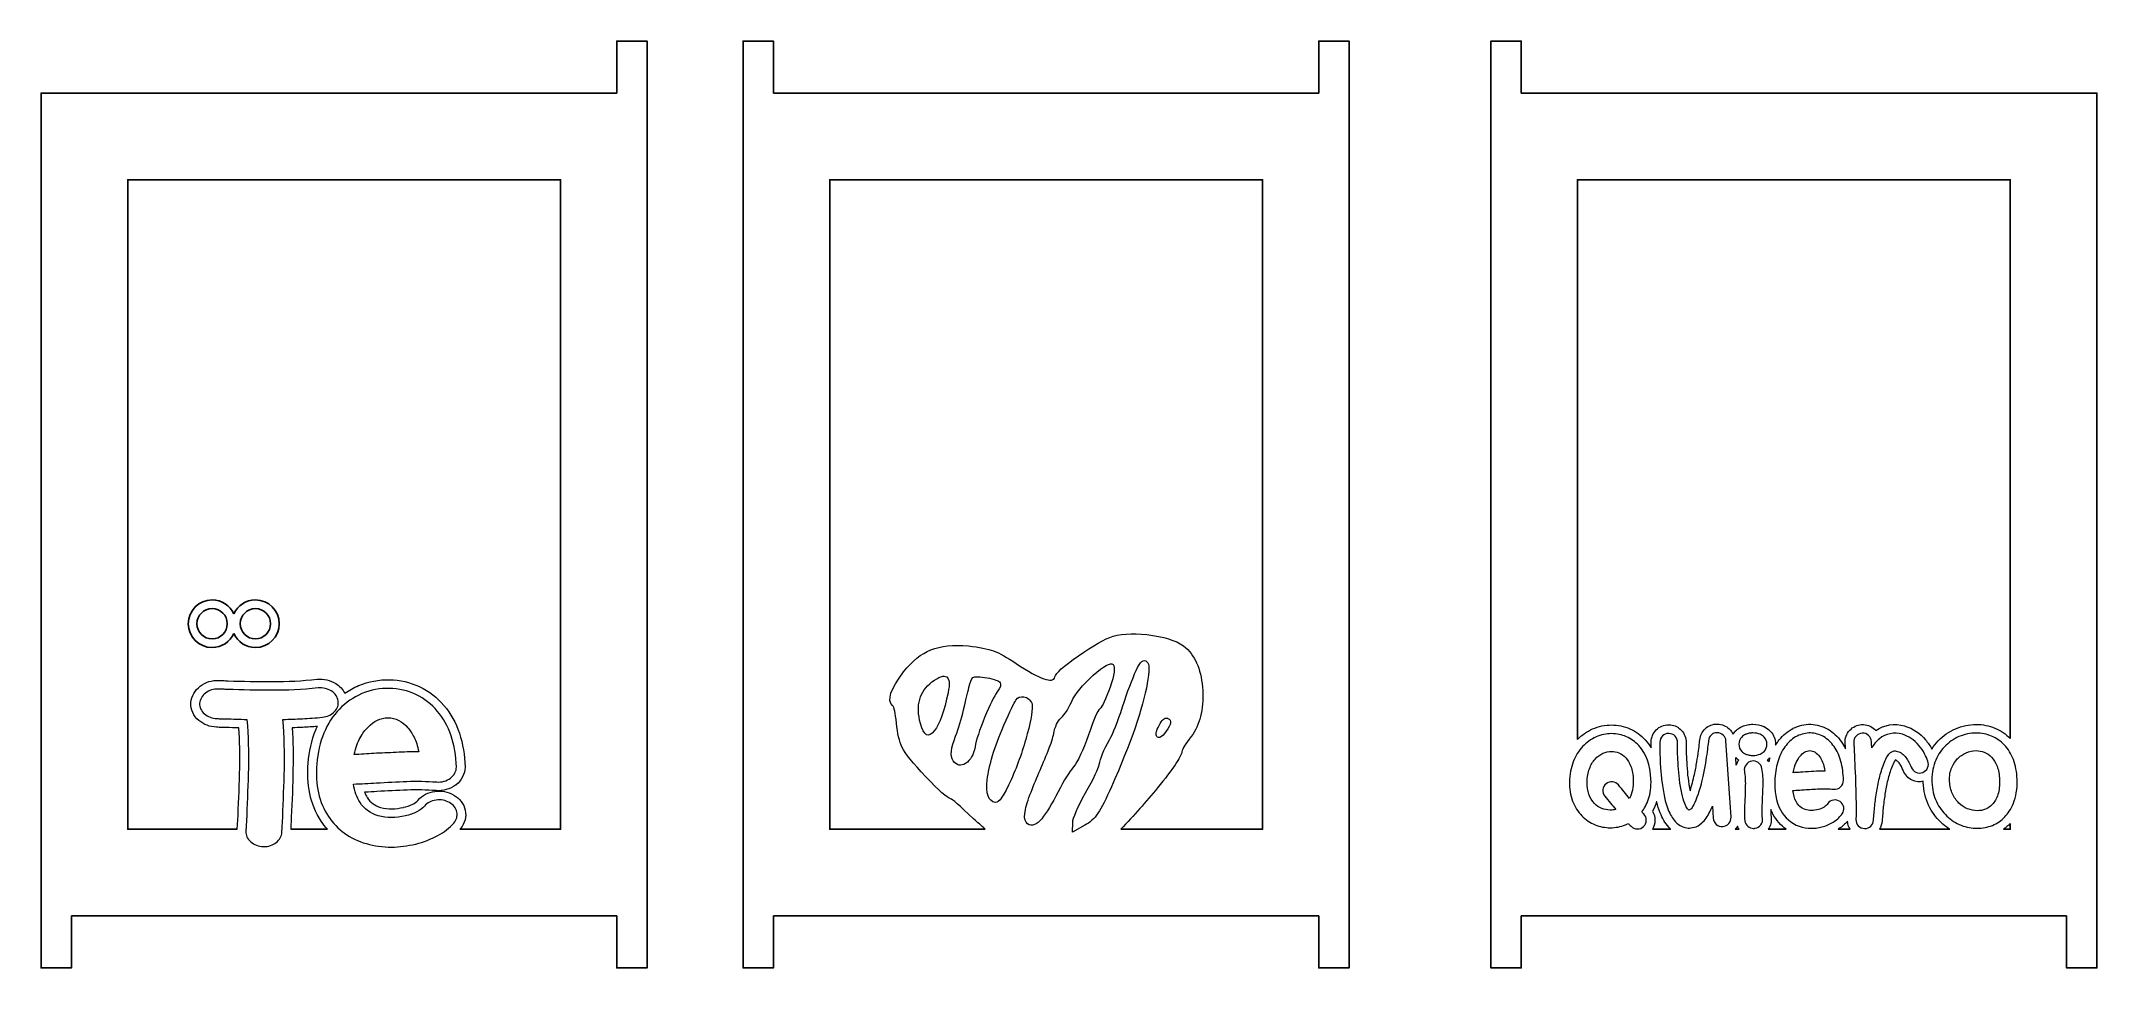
# Model space of a CAD drawing. Header units: centimetres. Extents: x -16.9 to 30.6, y -8.9 to 12.5.
import ezdxf

# ---------------------------------------------------------------- set-up
doc = ezdxf.new("R2010")
doc.units = ezdxf.units.CM
doc.header["$MEASUREMENT"] = 0
doc.layers.add('Capa 1', color=7, linetype='Continuous')

msp = doc.modelspace()

# ---------------------------------------------------------------- linework, layer by layer
at = {"layer": 'Capa 1', "color": 175, "lineweight": 25}
for points, knots in [([(-3.57119, 11.30422), (-3.57119, 11.30422), (-3.57119, 12.50422), (-3.57119, 12.50422), (-3.57119, 12.50422), (-3.57119, 12.50422), (-2.87119, 12.50422), (-2.87119, 12.50422), (-2.87119, 12.50422), (-2.87119, 12.50422), (-2.87119, 11.30422), (-2.87119, 11.30422)], [0, 0, 0, 0, 0.25, 0.25, 0.25, 0.25, 0.5, 0.5, 0.5, 0.5, 1, 1, 1, 1]), ([(-0.65218, 11.30422), (-0.65218, 11.30422), (-0.65218, 12.50422), (-0.65218, 12.50422), (-0.65218, 12.50422), (-0.65218, 12.50422), (0.04782, 12.50422), (0.04782, 12.50422), (0.04782, 12.50422), (0.04782, 12.50422), (0.04782, 11.30422), (0.04782, 11.30422)], [0, 0, 0, 0, 0.25, 0.25, 0.25, 0.25, 0.5, 0.5, 0.5, 0.5, 1, 1, 1, 1]), ([(12.64782, 11.30422), (12.64782, 11.30422), (12.64782, 12.50422), (12.64782, 12.50422), (12.64782, 12.50422), (12.64782, 12.50422), (13.34782, 12.50422), (13.34782, 12.50422), (13.34782, 12.50422), (13.34782, 12.50422), (13.34782, 11.30422), (13.34782, 11.30422)], [0, 0, 0, 0, 0.25, 0.25, 0.25, 0.25, 0.5, 0.5, 0.5, 0.5, 1, 1, 1, 1]), ([(16.62507, 11.30422), (16.62507, 11.30422), (16.62507, 12.50422), (16.62507, 12.50422), (16.62507, 12.50422), (16.62507, 12.50422), (17.32507, 12.50422), (17.32507, 12.50422), (17.32507, 12.50422), (17.32507, 12.50422), (17.32507, 11.30422), (17.32507, 11.30422)], [0, 0, 0, 0, 0.25, 0.25, 0.25, 0.25, 0.5, 0.5, 0.5, 0.5, 1, 1, 1, 1]), ([(-16.87119, -7.69578), (-16.87119, -7.69578), (-16.87119, 11.30422), (-16.87119, 11.30422), (-16.87119, 11.30422), (-16.87119, 11.30422), (-3.57119, 11.30422), (-3.57119, 11.30422)], [0, 0, 0, 0, 0.33333333, 0.33333333, 0.33333333, 0.33333333, 1, 1, 1, 1]), ([(17.32507, 11.30422), (17.32507, 11.30422), (30.62507, 11.30422), (30.62507, 11.30422), (30.62507, 11.30422), (30.62507, 11.30422), (30.62507, -7.69578), (30.62507, -7.69578)], [0, 0, 0, 0, 0.33333333, 0.33333333, 0.33333333, 0.33333333, 1, 1, 1, 1]), ([(-12.33911, -5.69577), (-12.33911, -5.69577), (-14.87119, -5.69577), (-14.87119, -5.69577), (-14.87119, -5.69577), (-14.87119, -5.69577), (-14.87119, 9.30423), (-14.87119, 9.30423), (-14.87119, 9.30423), (-14.87119, 9.30423), (-4.87119, 9.30423), (-4.87119, 9.30423), (-4.87119, 9.30423), (-4.87119, 9.30423), (-4.87119, -5.69577), (-4.87119, -5.69577), (-4.87119, -5.69577), (-4.87119, -5.69577), (-7.1955, -5.69577), (-7.1955, -5.69577)], [0, 0, 0, 0, 0.16666667, 0.16666667, 0.16666667, 0.16666667, 0.33333333, 0.33333333, 0.33333333, 0.33333333, 0.5, 0.5, 0.5, 0.5, 0.66666667, 0.66666667, 0.66666667, 0.66666667, 1, 1, 1, 1]), ([(4.94295, -5.69577), (4.94295, -5.69577), (1.34782, -5.69577), (1.34782, -5.69577), (1.34782, -5.69577), (1.34782, -5.69577), (1.34782, 9.30423), (1.34782, 9.30423), (1.34782, 9.30423), (1.34782, 9.30423), (11.34782, 9.30423), (11.34782, 9.30423), (11.34782, 9.30423), (11.34782, 9.30423), (11.34782, -5.69577), (11.34782, -5.69577), (11.34782, -5.69577), (11.34782, -5.69577), (8.07389, -5.69577), (8.07389, -5.69577)], [0, 0, 0, 0, 0.16666667, 0.16666667, 0.16666667, 0.16666667, 0.33333333, 0.33333333, 0.33333333, 0.33333333, 0.5, 0.5, 0.5, 0.5, 0.66666667, 0.66666667, 0.66666667, 0.66666667, 1, 1, 1, 1]), ([(18.62507, -3.6209), (18.62507, -3.6209), (18.62507, 9.30423), (18.62507, 9.30423), (18.62507, 9.30423), (18.62507, 9.30423), (28.62507, 9.30423), (28.62507, 9.30423), (28.62507, 9.30423), (28.62507, 9.30423), (28.62507, -3.60207), (28.62507, -3.60207)], [0, 0, 0, 0, 0.25, 0.25, 0.25, 0.25, 0.5, 0.5, 0.5, 0.5, 1, 1, 1, 1]), ([(-12.42036, -0.71935), (-12.50731, -0.53017), (-12.69851, -0.3988), (-12.92036, -0.3988), (-12.92036, -0.3988), (-13.22411, -0.3988), (-13.47036, -0.64505), (-13.47036, -0.9488), (-13.47036, -0.9488), (-13.47036, -1.25255), (-13.22411, -1.4988), (-12.92036, -1.4988), (-12.92036, -1.4988), (-12.69851, -1.4988), (-12.50731, -1.36743), (-12.42036, -1.17825)], [0, 0, 0, 0, 0.2, 0.2, 0.2, 0.2, 0.4, 0.4, 0.4, 0.4, 0.6, 0.6, 0.6, 0.6, 1, 1, 1, 1]), ([(-12.42036, -1.17825), (-12.33341, -1.36744), (-12.14222, -1.4988), (-11.92036, -1.4988), (-11.92036, -1.4988), (-11.6166, -1.4988), (-11.37036, -1.25256), (-11.37036, -0.9488), (-11.37036, -0.9488), (-11.37036, -0.64504), (-11.6166, -0.3988), (-11.92036, -0.3988), (-11.92036, -0.3988), (-12.14222, -0.3988), (-12.33341, -0.53016), (-12.42036, -0.71935)], [0, 0, 0, 0, 0.2, 0.2, 0.2, 0.2, 0.4, 0.4, 0.4, 0.4, 0.6, 0.6, 0.6, 0.6, 1, 1, 1, 1]), ([(-12.92036, -0.5988), (-13.11366, -0.5988), (-13.27036, -0.7555), (-13.27036, -0.9488), (-13.27036, -0.9488), (-13.27036, -1.1421), (-13.11366, -1.2988), (-12.92036, -1.2988), (-12.92036, -1.2988), (-12.72706, -1.2988), (-12.57036, -1.1421), (-12.57036, -0.9488), (-12.57036, -0.9488), (-12.57036, -0.7555), (-12.72706, -0.5988), (-12.92036, -0.5988)], [0, 0, 0, 0, 0.2, 0.2, 0.2, 0.2, 0.4, 0.4, 0.4, 0.4, 0.6, 0.6, 0.6, 0.6, 1, 1, 1, 1]), ([(-11.92036, -0.5988), (-12.11366, -0.5988), (-12.27036, -0.7555), (-12.27036, -0.9488), (-12.27036, -0.9488), (-12.27036, -1.1421), (-12.11366, -1.2988), (-11.92036, -1.2988), (-11.92036, -1.2988), (-11.72706, -1.2988), (-11.57036, -1.1421), (-11.57036, -0.9488), (-11.57036, -0.9488), (-11.57036, -0.7555), (-11.72706, -0.5988), (-11.92036, -0.5988)], [0, 0, 0, 0, 0.2, 0.2, 0.2, 0.2, 0.4, 0.4, 0.4, 0.4, 0.6, 0.6, 0.6, 0.6, 1, 1, 1, 1]), ([(28.62507, -5.56458), (28.62507, -5.56458), (28.62507, -5.69577), (28.62507, -5.69577), (28.62507, -5.69577), (28.62507, -5.69577), (28.4654, -5.69577), (28.4654, -5.69577)], [0, 0, 0, 0, 0.33333333, 0.33333333, 0.33333333, 0.33333333, 1, 1, 1, 1]), ([(-16.17119, -7.69578), (-16.17119, -7.69578), (-16.17119, -8.89578), (-16.17119, -8.89578), (-16.17119, -8.89578), (-16.17119, -8.89578), (-16.87119, -8.89578), (-16.87119, -8.89578), (-16.87119, -8.89578), (-16.87119, -8.89578), (-16.87119, -7.69578), (-16.87119, -7.69578)], [0, 0, 0, 0, 0.25, 0.25, 0.25, 0.25, 0.5, 0.5, 0.5, 0.5, 1, 1, 1, 1]), ([(-2.87119, -7.69578), (-2.87119, -7.69578), (-2.87119, -8.89578), (-2.87119, -8.89578), (-2.87119, -8.89578), (-2.87119, -8.89578), (-3.57119, -8.89578), (-3.57119, -8.89578), (-3.57119, -8.89578), (-3.57119, -8.89578), (-3.57119, -7.69578), (-3.57119, -7.69578)], [0, 0, 0, 0, 0.25, 0.25, 0.25, 0.25, 0.5, 0.5, 0.5, 0.5, 1, 1, 1, 1]), ([(0.04782, -7.69578), (0.04782, -7.69578), (0.04782, -8.89578), (0.04782, -8.89578), (0.04782, -8.89578), (0.04782, -8.89578), (-0.65218, -8.89578), (-0.65218, -8.89578), (-0.65218, -8.89578), (-0.65218, -8.89578), (-0.65218, -7.69578), (-0.65218, -7.69578)], [0, 0, 0, 0, 0.25, 0.25, 0.25, 0.25, 0.5, 0.5, 0.5, 0.5, 1, 1, 1, 1]), ([(13.34782, -7.69578), (13.34782, -7.69578), (13.34782, -8.89578), (13.34782, -8.89578), (13.34782, -8.89578), (13.34782, -8.89578), (12.64782, -8.89578), (12.64782, -8.89578), (12.64782, -8.89578), (12.64782, -8.89578), (12.64782, -7.69578), (12.64782, -7.69578)], [0, 0, 0, 0, 0.25, 0.25, 0.25, 0.25, 0.5, 0.5, 0.5, 0.5, 1, 1, 1, 1]), ([(17.32507, -7.69578), (17.32507, -7.69578), (17.32507, -8.89578), (17.32507, -8.89578), (17.32507, -8.89578), (17.32507, -8.89578), (16.62507, -8.89578), (16.62507, -8.89578), (16.62507, -8.89578), (16.62507, -8.89578), (16.62507, -7.69578), (16.62507, -7.69578)], [0, 0, 0, 0, 0.25, 0.25, 0.25, 0.25, 0.5, 0.5, 0.5, 0.5, 1, 1, 1, 1]), ([(30.62507, -7.69578), (30.62507, -7.69578), (30.62507, -8.89578), (30.62507, -8.89578), (30.62507, -8.89578), (30.62507, -8.89578), (29.92507, -8.89578), (29.92507, -8.89578), (29.92507, -8.89578), (29.92507, -8.89578), (29.92507, -7.69578), (29.92507, -7.69578)], [0, 0, 0, 0, 0.25, 0.25, 0.25, 0.25, 0.5, 0.5, 0.5, 0.5, 1, 1, 1, 1])]:
    msp.add_open_spline(points, degree=3, knots=knots, dxfattribs=at)
for points in [[(-2.87119, 11.30422), (-2.87119, 11.30422), (-2.87119, -7.69578), (-2.87119, -7.69578)], [(-0.65218, -7.69578), (-0.65218, -7.69578), (-0.65218, 11.30422), (-0.65218, 11.30422)], [(0.04782, 11.30422), (0.04782, 11.30422), (12.64782, 11.30422), (12.64782, 11.30422)], [(13.34782, 11.30422), (13.34782, 11.30422), (13.34782, -7.69578), (13.34782, -7.69578)], [(16.62507, -7.69578), (16.62507, -7.69578), (16.62507, 11.30422), (16.62507, 11.30422)], [(-10.25762, -5.69577), (-10.25762, -5.69577), (-11.1054, -5.69577), (-11.1054, -5.69577)], [(20.78003, -5.69577), (20.78003, -5.69577), (20.35556, -5.69577), (20.35556, -5.69577)], [(22.35883, -5.69577), (22.35883, -5.69577), (22.27149, -5.69577), (22.27149, -5.69577)], [(23.44958, -5.69577), (23.44958, -5.69577), (23.0332, -5.69577), (23.0332, -5.69577)], [(24.92418, -5.69577), (24.92418, -5.69577), (24.64521, -5.69577), (24.64521, -5.69577)], [(27.22854, -5.69577), (27.22854, -5.69577), (25.60083, -5.69577), (25.60083, -5.69577)], [(-3.57119, -7.69578), (-3.57119, -7.69578), (-16.17119, -7.69578), (-16.17119, -7.69578)], [(12.64782, -7.69578), (12.64782, -7.69578), (0.04782, -7.69578), (0.04782, -7.69578)], [(29.92507, -7.69578), (29.92507, -7.69578), (17.32507, -7.69578), (17.32507, -7.69578)]]:
    msp.add_open_spline(points, degree=3, dxfattribs=at)
at = {"layer": 'Capa 1', "color": 175, "lineweight": 9}
for points, knots in [([(4.94295, -5.69577), (4.85098, -5.61411), (4.76144, -5.53288), (4.67436, -5.4521), (4.67436, -5.4521), (4.34687, -5.14828), (4.16929, -4.99392), (4.14165, -4.98903), (4.14165, -4.98903), (4.06564, -4.97558), (3.87608, -4.80841), (3.57299, -4.48753), (3.57299, -4.48753), (3.26988, -4.16664), (3.08727, -3.94013), (3.02514, -3.80798), (3.02514, -3.80798), (2.95732, -3.6677), (2.91218, -3.47976), (2.88975, -3.24418), (2.88975, -3.24418), (2.8673, -3.0086), (2.83779, -2.87332), (2.80122, -2.83834), (2.80122, -2.83834), (2.6651, -2.7216), (2.75018, -2.46229), (3.05648, -2.0604), (3.05648, -2.0604), (3.25051, -1.80969), (3.46045, -1.64017), (3.68631, -1.55186), (3.68631, -1.55186), (3.91217, -1.46356), (4.20092, -1.4327), (4.55254, -1.45929), (4.55254, -1.45929), (4.80374, -1.4895), (4.99803, -1.52923), (5.1354, -1.57849), (5.1354, -1.57849), (5.27278, -1.62775), (5.44632, -1.72438), (5.656, -1.86838), (5.656, -1.86838), (6.21071, -2.23736), (6.50965, -2.34015), (6.55282, -2.17676), (6.55282, -2.17676), (6.5675, -2.09384), (6.74765, -1.93152), (7.0933, -1.68981), (7.0933, -1.68981), (7.43896, -1.44811), (7.70611, -1.29763), (7.89476, -1.23836), (7.89476, -1.23836), (8.14236, -1.16817), (8.44815, -1.16171), (8.81216, -1.219), (8.81216, -1.219), (9.17617, -1.27629), (9.43192, -1.37145), (9.57941, -1.50443), (9.57941, -1.50443), (9.81142, -1.72367), (9.94023, -2.0529), (9.96583, -2.49215), (9.96583, -2.49215), (9.99142, -2.93139), (9.90192, -3.28613), (9.69732, -3.55636), (9.69732, -3.55636), (9.56878, -3.7189), (9.4984, -3.83472), (9.48617, -3.90383), (9.48617, -3.90383), (9.46415, -4.02821), (9.2759, -4.30667), (8.92142, -4.73923), (8.92142, -4.73923), (8.65814, -5.06049), (8.37563, -5.37935), (8.07389, -5.69577)], [0, 0, 0, 0, 0.04545455, 0.04545455, 0.04545455, 0.04545455, 0.09090909, 0.09090909, 0.09090909, 0.09090909, 0.13636364, 0.13636364, 0.13636364, 0.13636364, 0.18181818, 0.18181818, 0.18181818, 0.18181818, 0.22727273, 0.22727273, 0.22727273, 0.22727273, 0.27272727, 0.27272727, 0.27272727, 0.27272727, 0.31818182, 0.31818182, 0.31818182, 0.31818182, 0.36363636, 0.36363636, 0.36363636, 0.36363636, 0.40909091, 0.40909091, 0.40909091, 0.40909091, 0.45454545, 0.45454545, 0.45454545, 0.45454545, 0.5, 0.5, 0.5, 0.5, 0.54545455, 0.54545455, 0.54545455, 0.54545455, 0.59090909, 0.59090909, 0.59090909, 0.59090909, 0.63636364, 0.63636364, 0.63636364, 0.63636364, 0.68181818, 0.68181818, 0.68181818, 0.68181818, 0.72727273, 0.72727273, 0.72727273, 0.72727273, 0.77272727, 0.77272727, 0.77272727, 0.77272727, 0.81818182, 0.81818182, 0.81818182, 0.81818182, 0.86363636, 0.86363636, 0.86363636, 0.86363636, 0.90909091, 0.90909091, 0.90909091, 0.90909091, 1, 1, 1, 1]), ([(7.58723, -2.91569), (7.64661, -2.86205), (7.72616, -2.6944), (7.82589, -2.41274), (7.82589, -2.41274), (7.92563, -2.13108), (7.94929, -1.9571), (7.89688, -1.89082), (7.89688, -1.89082), (7.83512, -1.83713), (7.68142, -1.92039), (7.43578, -2.1406), (7.43578, -2.1406), (7.19013, -2.36081), (7.02194, -2.56622), (6.9312, -2.75682), (6.9312, -2.75682), (6.85917, -2.92224), (6.78065, -3.04375), (6.69565, -3.12135), (6.69565, -3.12135), (6.61066, -3.19895), (6.55348, -3.32067), (6.52413, -3.48651), (6.52413, -3.48651), (6.50823, -3.57635), (6.46538, -3.70773), (6.39558, -3.88066), (6.39558, -3.88066), (6.32578, -4.0536), (6.25456, -4.2245), (6.18191, -4.39337), (6.18191, -4.39337), (6.10927, -4.56224), (6.04008, -4.73172), (5.97434, -4.90182), (5.97434, -4.90182), (5.90861, -5.07191), (5.8688, -5.2163), (5.85492, -5.33499), (5.85492, -5.33499), (5.84104, -5.45369), (5.86275, -5.53236), (5.92005, -5.571), (5.92005, -5.571), (6.02328, -5.63204), (6.13184, -5.59245), (6.24573, -5.45226), (6.24573, -5.45226), (6.35962, -5.31207), (6.48716, -5.10481), (6.62835, -4.83048), (6.62835, -4.83048), (6.76954, -4.55616), (6.88509, -4.36638), (6.97498, -4.26113), (6.97498, -4.26113), (7.0848, -4.12379), (7.20179, -3.87547), (7.32596, -3.51617), (7.32596, -3.51617), (7.45012, -3.15688), (7.53721, -2.95671), (7.58723, -2.91569)], [0, 0, 0, 0, 0.05882353, 0.05882353, 0.05882353, 0.05882353, 0.11764706, 0.11764706, 0.11764706, 0.11764706, 0.17647059, 0.17647059, 0.17647059, 0.17647059, 0.23529412, 0.23529412, 0.23529412, 0.23529412, 0.29411765, 0.29411765, 0.29411765, 0.29411765, 0.35294118, 0.35294118, 0.35294118, 0.35294118, 0.41176471, 0.41176471, 0.41176471, 0.41176471, 0.47058824, 0.47058824, 0.47058824, 0.47058824, 0.52941176, 0.52941176, 0.52941176, 0.52941176, 0.58823529, 0.58823529, 0.58823529, 0.58823529, 0.64705882, 0.64705882, 0.64705882, 0.64705882, 0.70588235, 0.70588235, 0.70588235, 0.70588235, 0.76470588, 0.76470588, 0.76470588, 0.76470588, 0.82352941, 0.82352941, 0.82352941, 0.82352941, 0.88235294, 0.88235294, 0.88235294, 0.88235294, 1, 1, 1, 1]), ([(8.68509, -2.32963), (8.73646, -2.03941), (8.7341, -1.87151), (8.67803, -1.82596), (8.67803, -1.82596), (8.60488, -1.756), (8.52172, -1.82323), (8.42853, -2.02767), (8.42853, -2.02767), (8.33534, -2.2321), (8.23042, -2.51284), (8.11378, -2.8699), (8.11378, -2.8699), (7.99714, -3.22696), (7.89712, -3.48007), (7.81371, -3.62922), (7.81371, -3.62922), (7.67863, -3.86899), (7.59886, -4.05798), (7.5744, -4.19619), (7.5744, -4.19619), (7.55728, -4.29293), (7.4524, -4.5131), (7.25975, -4.85671), (7.25975, -4.85671), (7.0671, -5.20032), (6.9679, -5.42863), (6.96216, -5.54163), (6.96216, -5.54163), (6.96216, -5.54163), (6.95473, -5.7648), (6.95473, -5.7648), (6.95473, -5.7648), (6.95473, -5.7648), (7.24018, -5.60153), (7.24018, -5.60153), (7.24018, -5.60153), (7.35728, -5.54386), (7.45916, -5.45143), (7.54581, -5.32424), (7.54581, -5.32424), (7.63245, -5.19704), (7.73601, -4.99444), (7.85647, -4.71645), (7.85647, -4.71645), (8.30739, -3.69877), (8.58359, -2.90316), (8.68509, -2.32963)], [0, 0, 0, 0, 0.07692308, 0.07692308, 0.07692308, 0.07692308, 0.15384615, 0.15384615, 0.15384615, 0.15384615, 0.23076923, 0.23076923, 0.23076923, 0.23076923, 0.30769231, 0.30769231, 0.30769231, 0.30769231, 0.38461538, 0.38461538, 0.38461538, 0.38461538, 0.46153846, 0.46153846, 0.46153846, 0.46153846, 0.53846154, 0.53846154, 0.53846154, 0.53846154, 0.61538462, 0.61538462, 0.61538462, 0.61538462, 0.69230769, 0.69230769, 0.69230769, 0.69230769, 0.76923077, 0.76923077, 0.76923077, 0.76923077, 0.84615385, 0.84615385, 0.84615385, 0.84615385, 1, 1, 1, 1]), ([(-12.33911, -5.69577), (-12.33911, -5.69577), (-12.32169, -5.3679), (-12.32169, -5.3679), (-12.32169, -5.3679), (-12.30238, -5.00454), (-12.29211, -4.64082), (-12.28352, -4.27708), (-12.28352, -4.27708), (-12.27626, -3.96942), (-12.28338, -3.66143), (-12.30245, -3.35427), (-12.30245, -3.35427), (-12.40165, -3.35134), (-12.50082, -3.34769), (-12.59996, -3.3432), (-12.59996, -3.3432), (-12.63364, -3.3432), (-12.66732, -3.3432), (-12.701, -3.3432), (-12.701, -3.3432), (-12.74071, -3.3432), (-12.78043, -3.34142), (-12.81996, -3.33762), (-12.81996, -3.33762), (-12.97216, -3.3316), (-13.11234, -3.28211), (-13.2283, -3.1821), (-13.2283, -3.1821), (-13.34875, -3.07822), (-13.41668, -2.9381), (-13.40943, -2.77818), (-13.40943, -2.77818), (-13.40943, -2.77818), (-13.40923, -2.77368), (-13.40923, -2.77368), (-13.40923, -2.77368), (-13.40923, -2.77368), (-13.40883, -2.7692), (-13.40883, -2.7692), (-13.40883, -2.7692), (-13.39479, -2.61417), (-13.31706, -2.48602), (-13.19473, -2.39105), (-13.19473, -2.39105), (-13.07175, -2.29559), (-12.92362, -2.25282), (-12.76852, -2.25752), (-12.76852, -2.25752), (-12.76852, -2.25752), (-12.76136, -2.25774), (-12.76136, -2.25774), (-12.76136, -2.25774), (-12.76136, -2.25774), (-12.75423, -2.25847), (-12.75423, -2.25847), (-12.75423, -2.25847), (-12.72593, -2.26136), (-12.69745, -2.26266), (-12.669, -2.26266), (-12.669, -2.26266), (-12.62946, -2.26266), (-12.58992, -2.26443), (-12.55057, -2.2682), (-12.55057, -2.2682), (-12.21231, -2.27839), (-11.87393, -2.28449), (-11.53552, -2.28622), (-11.53552, -2.28622), (-11.187, -2.28801), (-10.8381, -2.26742), (-10.49143, -2.23228), (-10.49143, -2.23228), (-10.33839, -2.21677), (-10.19118, -2.2508), (-10.06099, -2.33256), (-10.06099, -2.33256), (-9.97046, -2.3894), (-9.8997, -2.46406), (-9.8562, -2.55499), (-9.8562, -2.55499), (-9.75697, -2.4863), (-9.65085, -2.42759), (-9.53861, -2.37874), (-9.53861, -2.37874), (-9.53861, -2.37874), (-9.53592, -2.37757), (-9.53592, -2.37757), (-9.53592, -2.37757), (-9.53592, -2.37757), (-9.5332, -2.37648), (-9.5332, -2.37648), (-9.5332, -2.37648), (-9.30673, -2.28572), (-9.0649, -2.23584), (-8.82052, -2.24179), (-8.82052, -2.24179), (-8.5798, -2.24764), (-8.34756, -2.30138), (-8.12841, -2.401), (-8.12841, -2.401), (-8.12841, -2.401), (-8.12518, -2.40246), (-8.12518, -2.40246), (-8.12518, -2.40246), (-8.12518, -2.40246), (-8.12201, -2.40404), (-8.12201, -2.40404), (-8.12201, -2.40404), (-7.9089, -2.51018), (-7.72053, -2.65275), (-7.56682, -2.83487), (-7.56682, -2.83487), (-7.40347, -3.02161), (-7.28624, -3.23799), (-7.20867, -3.47318), (-7.20867, -3.47318), (-7.12575, -3.72459), (-7.08577, -3.98754), (-7.07716, -4.25173), (-7.07716, -4.25173), (-7.07716, -4.25173), (-7.07705, -4.25498), (-7.07705, -4.25498), (-7.07705, -4.25498), (-7.07705, -4.25498), (-7.07705, -4.25824), (-7.07705, -4.25824), (-7.07705, -4.25824), (-7.07705, -4.42551), (-7.15679, -4.56483), (-7.28476, -4.66954), (-7.28476, -4.66954), (-7.28476, -4.66954), (-7.29022, -4.67401), (-7.29022, -4.67401), (-7.29022, -4.67401), (-7.29022, -4.67401), (-7.29598, -4.67808), (-7.29598, -4.67808), (-7.29598, -4.67808), (-7.4293, -4.7723), (-7.5822, -4.81465), (-7.74525, -4.80325), (-7.74525, -4.80325), (-7.96691, -4.78777), (-8.18938, -4.78203), (-8.41147, -4.79051), (-8.41147, -4.79051), (-8.64516, -4.79944), (-8.87876, -4.81082), (-9.11223, -4.82422), (-9.11223, -4.82422), (-9.20157, -4.8315), (-9.29107, -4.83675), (-9.38063, -4.84024), (-9.38063, -4.84024), (-9.38753, -4.84051), (-9.39444, -4.84078), (-9.40134, -4.84105), (-9.40134, -4.84105), (-9.384, -4.88406), (-9.36287, -4.92541), (-9.33717, -4.96396), (-9.33717, -4.96396), (-9.33717, -4.96396), (-9.33556, -4.96638), (-9.33556, -4.96638), (-9.33556, -4.96638), (-9.33556, -4.96638), (-9.33401, -4.96885), (-9.33401, -4.96885), (-9.33401, -4.96885), (-9.26169, -5.08451), (-9.15583, -5.15241), (-9.02698, -5.19124), (-9.02698, -5.19124), (-8.85249, -5.23722), (-8.67502, -5.23034), (-8.50022, -5.1891), (-8.50022, -5.1891), (-8.50022, -5.1891), (-8.49815, -5.18861), (-8.49815, -5.18861), (-8.49815, -5.18861), (-8.49815, -5.18861), (-8.49606, -5.18816), (-8.49606, -5.18816), (-8.49606, -5.18816), (-8.4232, -5.1726), (-8.35081, -5.14949), (-8.28464, -5.1149), (-8.28464, -5.1149), (-8.24303, -5.09315), (-8.19617, -5.06396), (-8.16461, -5.02839), (-8.16461, -5.02839), (-8.06433, -4.90924), (-7.92842, -4.84316), (-7.77483, -4.82182), (-7.77483, -4.82182), (-7.62055, -4.80039), (-7.47151, -4.82759), (-7.33712, -4.90683), (-7.33712, -4.90683), (-7.20027, -4.98393), (-7.10382, -5.10161), (-7.07162, -5.25673), (-7.07162, -5.25673), (-7.03951, -5.41145), (-7.08016, -5.55831), (-7.18099, -5.6793), (-7.18099, -5.6793), (-7.18099, -5.6793), (-7.18266, -5.6813), (-7.18266, -5.6813), (-7.18266, -5.6813), (-7.18266, -5.6813), (-7.18437, -5.68326), (-7.18437, -5.68326), (-7.18437, -5.68326), (-7.18806, -5.68746), (-7.19177, -5.69164), (-7.1955, -5.69577)], [0, 0, 0, 0, 0.01754386, 0.01754386, 0.01754386, 0.01754386, 0.03508772, 0.03508772, 0.03508772, 0.03508772, 0.05263158, 0.05263158, 0.05263158, 0.05263158, 0.07017544, 0.07017544, 0.07017544, 0.07017544, 0.0877193, 0.0877193, 0.0877193, 0.0877193, 0.10526316, 0.10526316, 0.10526316, 0.10526316, 0.12280702, 0.12280702, 0.12280702, 0.12280702, 0.14035088, 0.14035088, 0.14035088, 0.14035088, 0.15789474, 0.15789474, 0.15789474, 0.15789474, 0.1754386, 0.1754386, 0.1754386, 0.1754386, 0.19298246, 0.19298246, 0.19298246, 0.19298246, 0.21052632, 0.21052632, 0.21052632, 0.21052632, 0.22807018, 0.22807018, 0.22807018, 0.22807018, 0.24561404, 0.24561404, 0.24561404, 0.24561404, 0.26315789, 0.26315789, 0.26315789, 0.26315789, 0.28070175, 0.28070175, 0.28070175, 0.28070175, 0.29824561, 0.29824561, 0.29824561, 0.29824561, 0.31578947, 0.31578947, 0.31578947, 0.31578947, 0.33333333, 0.33333333, 0.33333333, 0.33333333, 0.35087719, 0.35087719, 0.35087719, 0.35087719, 0.36842105, 0.36842105, 0.36842105, 0.36842105, 0.38596491, 0.38596491, 0.38596491, 0.38596491, 0.40350877, 0.40350877, 0.40350877, 0.40350877, 0.42105263, 0.42105263, 0.42105263, 0.42105263, 0.43859649, 0.43859649, 0.43859649, 0.43859649, 0.45614035, 0.45614035, 0.45614035, 0.45614035, 0.47368421, 0.47368421, 0.47368421, 0.47368421, 0.49122807, 0.49122807, 0.49122807, 0.49122807, 0.50877193, 0.50877193, 0.50877193, 0.50877193, 0.52631579, 0.52631579, 0.52631579, 0.52631579, 0.54385965, 0.54385965, 0.54385965, 0.54385965, 0.56140351, 0.56140351, 0.56140351, 0.56140351, 0.57894737, 0.57894737, 0.57894737, 0.57894737, 0.59649123, 0.59649123, 0.59649123, 0.59649123, 0.61403509, 0.61403509, 0.61403509, 0.61403509, 0.63157895, 0.63157895, 0.63157895, 0.63157895, 0.64912281, 0.64912281, 0.64912281, 0.64912281, 0.66666667, 0.66666667, 0.66666667, 0.66666667, 0.68421053, 0.68421053, 0.68421053, 0.68421053, 0.70175439, 0.70175439, 0.70175439, 0.70175439, 0.71929825, 0.71929825, 0.71929825, 0.71929825, 0.73684211, 0.73684211, 0.73684211, 0.73684211, 0.75438596, 0.75438596, 0.75438596, 0.75438596, 0.77192982, 0.77192982, 0.77192982, 0.77192982, 0.78947368, 0.78947368, 0.78947368, 0.78947368, 0.80701754, 0.80701754, 0.80701754, 0.80701754, 0.8245614, 0.8245614, 0.8245614, 0.8245614, 0.84210526, 0.84210526, 0.84210526, 0.84210526, 0.85964912, 0.85964912, 0.85964912, 0.85964912, 0.87719298, 0.87719298, 0.87719298, 0.87719298, 0.89473684, 0.89473684, 0.89473684, 0.89473684, 0.9122807, 0.9122807, 0.9122807, 0.9122807, 0.92982456, 0.92982456, 0.92982456, 0.92982456, 0.94736842, 0.94736842, 0.94736842, 0.94736842, 0.96491228, 0.96491228, 0.96491228, 0.96491228, 1, 1, 1, 1]), ([(4.08309, -2.5414), (4.12547, -2.34223), (4.11485, -2.22099), (4.05125, -2.17766), (4.05125, -2.17766), (3.98766, -2.13434), (3.87392, -2.173), (3.71004, -2.29366), (3.71004, -2.29366), (3.42171, -2.51344), (3.33314, -2.83271), (3.44432, -3.25147), (3.44432, -3.25147), (3.52101, -3.54297), (3.62891, -3.5977), (3.76803, -3.41565), (3.76803, -3.41565), (3.88843, -3.2588), (3.99345, -2.96738), (4.08309, -2.5414)], [0, 0, 0, 0, 0.16666667, 0.16666667, 0.16666667, 0.16666667, 0.33333333, 0.33333333, 0.33333333, 0.33333333, 0.5, 0.5, 0.5, 0.5, 0.66666667, 0.66666667, 0.66666667, 0.66666667, 1, 1, 1, 1]), ([(5.22031, -2.51818), (5.29394, -2.42431), (5.31511, -2.35501), (5.28384, -2.31028), (5.28384, -2.31028), (5.25255, -2.26555), (5.15227, -2.2282), (4.98297, -2.19824), (4.98297, -2.19824), (4.81367, -2.16828), (4.70523, -2.16691), (4.65766, -2.19412), (4.65766, -2.19412), (4.62391, -2.22377), (4.59257, -2.30018), (4.56365, -2.42334), (4.56365, -2.42334), (4.53472, -2.5465), (4.49378, -2.71742), (4.44083, -2.93609), (4.44083, -2.93609), (4.38788, -3.15477), (4.327, -3.35779), (4.25821, -3.54516), (4.25821, -3.54516), (4.14588, -3.81747), (4.12669, -4.00649), (4.20061, -4.11221), (4.20061, -4.11221), (4.28024, -4.22608), (4.37637, -4.24665), (4.48901, -4.17394), (4.48901, -4.17394), (4.60164, -4.10123), (4.67386, -3.97505), (4.70566, -3.79538), (4.70566, -3.79538), (4.73379, -3.63646), (4.80788, -3.40905), (4.92795, -3.11316), (4.92795, -3.11316), (5.04802, -2.81728), (5.14547, -2.61896), (5.22031, -2.51818)], [0, 0, 0, 0, 0.08333333, 0.08333333, 0.08333333, 0.08333333, 0.16666667, 0.16666667, 0.16666667, 0.16666667, 0.25, 0.25, 0.25, 0.25, 0.33333333, 0.33333333, 0.33333333, 0.33333333, 0.41666667, 0.41666667, 0.41666667, 0.41666667, 0.5, 0.5, 0.5, 0.5, 0.58333333, 0.58333333, 0.58333333, 0.58333333, 0.66666667, 0.66666667, 0.66666667, 0.66666667, 0.75, 0.75, 0.75, 0.75, 0.83333333, 0.83333333, 0.83333333, 0.83333333, 1, 1, 1, 1]), ([(6.02568, -2.79967), (5.98507, -2.70697), (5.91986, -2.65267), (5.83002, -2.63677), (5.83002, -2.63677), (5.75401, -2.62332), (5.69434, -2.64839), (5.65102, -2.71199), (5.65102, -2.71199), (5.60769, -2.77559), (5.51461, -2.96934), (5.37177, -3.29326), (5.37177, -3.29326), (5.152, -3.81024), (5.02435, -4.22949), (4.98883, -4.55102), (4.98883, -4.55102), (4.95331, -4.87255), (5.01501, -5.04739), (5.17394, -5.07551), (5.17394, -5.07551), (5.25686, -5.09019), (5.37859, -4.91575), (5.53914, -4.55221), (5.53914, -4.55221), (5.69969, -4.18866), (5.82466, -3.83485), (5.91406, -3.49079), (5.91406, -3.49079), (6.00345, -3.14672), (6.04066, -2.91635), (6.02568, -2.79967)], [0, 0, 0, 0, 0.11111111, 0.11111111, 0.11111111, 0.11111111, 0.22222222, 0.22222222, 0.22222222, 0.22222222, 0.33333333, 0.33333333, 0.33333333, 0.33333333, 0.44444444, 0.44444444, 0.44444444, 0.44444444, 0.55555556, 0.55555556, 0.55555556, 0.55555556, 0.66666667, 0.66666667, 0.66666667, 0.66666667, 0.77777778, 0.77777778, 0.77777778, 0.77777778, 1, 1, 1, 1]), ([(-10.25762, -5.69577), (-10.30815, -5.63817), (-10.35549, -5.57636), (-10.39948, -5.51025), (-10.39948, -5.51025), (-10.66454, -5.1119), (-10.73865, -4.63914), (-10.70106, -4.16901), (-10.70106, -4.16901), (-10.67997, -3.90514), (-10.62377, -3.64565), (-10.52376, -3.40016), (-10.52376, -3.40016), (-10.51262, -3.37282), (-10.50094, -3.3458), (-10.48871, -3.3191), (-10.48871, -3.3191), (-10.60117, -3.3293), (-10.71383, -3.3377), (-10.8266, -3.34298), (-10.8266, -3.34298), (-10.90783, -3.34678), (-10.98908, -3.35007), (-11.07034, -3.35285), (-11.07034, -3.35285), (-11.05153, -3.67062), (-11.04443, -3.98921), (-11.05187, -4.30742), (-11.05187, -4.30742), (-11.06052, -4.67685), (-11.07088, -5.04626), (-11.09049, -5.4153), (-11.09049, -5.4153), (-11.09049, -5.4153), (-11.1054, -5.69577), (-11.1054, -5.69577)], [0, 0, 0, 0, 0.1, 0.1, 0.1, 0.1, 0.2, 0.2, 0.2, 0.2, 0.3, 0.3, 0.3, 0.3, 0.4, 0.4, 0.4, 0.4, 0.5, 0.5, 0.5, 0.5, 0.6, 0.6, 0.6, 0.6, 0.7, 0.7, 0.7, 0.7, 0.8, 0.8, 0.8, 0.8, 1, 1, 1, 1]), ([(8.90645, -3.55536), (8.94626, -3.61229), (9.01762, -3.57148), (9.12054, -3.43291), (9.12054, -3.43291), (9.24216, -3.26914), (9.25583, -3.17179), (9.16153, -3.14084), (9.16153, -3.14084), (9.15584, -3.13271), (9.14955, -3.12803), (9.14264, -3.12681), (9.14264, -3.12681), (9.08736, -3.11703), (9.02564, -3.17381), (8.95749, -3.29715), (8.95749, -3.29715), (8.88934, -3.42049), (8.87233, -3.50656), (8.90645, -3.55536)], [0, 0, 0, 0, 0.16666667, 0.16666667, 0.16666667, 0.16666667, 0.33333333, 0.33333333, 0.33333333, 0.33333333, 0.5, 0.5, 0.5, 0.5, 0.66666667, 0.66666667, 0.66666667, 0.66666667, 1, 1, 1, 1]), ([(18.62507, -3.6209), (18.72596, -3.51976), (18.84252, -3.43843), (18.97361, -3.37991), (18.97361, -3.37991), (19.11315, -3.31762), (19.26107, -3.28706), (19.41368, -3.28706), (19.41368, -3.28706), (19.55975, -3.28706), (19.70117, -3.31609), (19.835, -3.37456), (19.835, -3.37456), (19.97027, -3.43365), (20.08799, -3.52002), (20.1874, -3.62913), (20.1874, -3.62913), (20.24146, -3.68847), (20.288, -3.75162), (20.32771, -3.81787), (20.32771, -3.81787), (20.32756, -3.80143), (20.32748, -3.78499), (20.32748, -3.76855), (20.32748, -3.76855), (20.32748, -3.73972), (20.32748, -3.71089), (20.32748, -3.68206), (20.32748, -3.68206), (20.32748, -3.68206), (20.32748, -3.67821), (20.32748, -3.67821), (20.32748, -3.67821), (20.32748, -3.67821), (20.32763, -3.67436), (20.32763, -3.67436), (20.32763, -3.67436), (20.33165, -3.56989), (20.37261, -3.47589), (20.44552, -3.40101), (20.44552, -3.40101), (20.52233, -3.32212), (20.62187, -3.28077), (20.73192, -3.28077), (20.73192, -3.28077), (20.74806, -3.28077), (20.76376, -3.28264), (20.7788, -3.28617), (20.7788, -3.28617), (20.8726, -3.29597), (20.95679, -3.33752), (21.02326, -3.40758), (21.02326, -3.40758), (21.0974, -3.48572), (21.13635, -3.58379), (21.13635, -3.69149), (21.13635, -3.69149), (21.13635, -3.71613), (21.13635, -3.74076), (21.13635, -3.7654), (21.13635, -3.7654), (21.13635, -3.82809), (21.13778, -3.8909), (21.13943, -3.95357), (21.13943, -3.95357), (21.14175, -4.04193), (21.14624, -4.13031), (21.1517, -4.21853), (21.1517, -4.21853), (21.15786, -4.31813), (21.16693, -4.41754), (21.17894, -4.5166), (21.17894, -4.5166), (21.18996, -4.60755), (21.2042, -4.71046), (21.22568, -4.80985), (21.22568, -4.80985), (21.26763, -4.68808), (21.29831, -4.55679), (21.32607, -4.4314), (21.32607, -4.4314), (21.34736, -4.33522), (21.36651, -4.23848), (21.38203, -4.14119), (21.38203, -4.14119), (21.39574, -4.05525), (21.40888, -3.96916), (21.42069, -3.88293), (21.42069, -3.88293), (21.42897, -3.82252), (21.43701, -3.76194), (21.4436, -3.70132), (21.4436, -3.70132), (21.44614, -3.67801), (21.44869, -3.6547), (21.4512, -3.63139), (21.4512, -3.63139), (21.4601, -3.53), (21.50436, -3.44024), (21.57944, -3.37124), (21.57944, -3.37124), (21.65504, -3.30178), (21.74891, -3.26504), (21.85158, -3.26504), (21.85158, -3.26504), (21.85158, -3.26504), (21.85858, -3.26504), (21.85858, -3.26504), (21.85858, -3.26504), (21.85858, -3.26504), (21.86243, -3.26519), (21.86243, -3.26519), (21.86243, -3.26519), (21.96383, -3.26909), (22.05646, -3.3064), (22.13043, -3.37625), (22.13043, -3.37625), (22.16902, -3.4127), (22.19891, -3.45474), (22.21991, -3.50095), (22.21991, -3.50095), (22.23517, -3.47635), (22.25298, -3.45293), (22.27316, -3.43083), (22.27316, -3.43083), (22.27316, -3.43083), (22.27622, -3.42748), (22.27622, -3.42748), (22.27622, -3.42748), (22.27622, -3.42748), (22.27943, -3.42427), (22.27943, -3.42427), (22.27943, -3.42427), (22.29987, -3.40383), (22.32199, -3.38513), (22.34551, -3.36833), (22.34551, -3.36833), (22.37192, -3.34947), (22.40038, -3.33373), (22.42995, -3.32041), (22.42995, -3.32041), (22.47, -3.30238), (22.51234, -3.29003), (22.55554, -3.28231), (22.55554, -3.28231), (22.59621, -3.27505), (22.63744, -3.27134), (22.67875, -3.27134), (22.67875, -3.27134), (22.76343, -3.27134), (22.84723, -3.28548), (22.92517, -3.31936), (22.92517, -3.31936), (22.92517, -3.31936), (22.9301, -3.3215), (22.9301, -3.3215), (22.9301, -3.3215), (22.9301, -3.3215), (22.9349, -3.32391), (22.9349, -3.32391), (22.9349, -3.32391), (22.985, -3.34896), (23.03114, -3.38073), (23.0723, -3.41872), (23.0723, -3.41872), (23.0723, -3.41872), (23.08014, -3.42596), (23.08014, -3.42596), (23.08014, -3.42596), (23.08014, -3.42596), (23.08717, -3.43399), (23.08717, -3.43399), (23.08717, -3.43399), (23.16018, -3.51744), (23.2027, -3.61788), (23.2027, -3.72924), (23.2027, -3.72924), (23.2027, -3.7376), (23.20247, -3.74591), (23.20201, -3.75415), (23.20201, -3.75415), (23.22756, -3.71223), (23.25568, -3.67177), (23.28649, -3.63303), (23.28649, -3.63303), (23.37392, -3.52312), (23.47983, -3.43306), (23.60385, -3.3671), (23.60385, -3.3671), (23.60385, -3.3671), (23.6068, -3.36553), (23.6068, -3.36553), (23.6068, -3.36553), (23.6068, -3.36553), (23.6098, -3.36406), (23.6098, -3.36406), (23.6098, -3.36406), (23.73585, -3.30232), (23.87252, -3.26856), (24.01315, -3.27138), (24.01315, -3.27138), (24.01315, -3.27138), (24.01697, -3.27149), (24.01697, -3.27149), (24.01697, -3.27149), (24.15555, -3.27692), (24.28694, -3.31406), (24.40819, -3.38141), (24.40819, -3.38141), (24.40819, -3.38141), (24.41166, -3.38334), (24.41166, -3.38334), (24.41166, -3.38334), (24.41166, -3.38334), (24.41506, -3.38541), (24.41506, -3.38541), (24.41506, -3.38541), (24.53557, -3.45877), (24.63662, -3.55479), (24.71685, -3.67081), (24.71685, -3.67081), (24.75477, -3.72386), (24.78755, -3.77989), (24.81569, -3.83815), (24.81569, -3.83815), (24.81507, -3.82491), (24.81452, -3.81166), (24.8141, -3.7984), (24.8141, -3.7984), (24.81313, -3.76739), (24.81192, -3.73636), (24.80976, -3.70541), (24.80976, -3.70541), (24.80193, -3.59311), (24.83854, -3.48932), (24.91609, -3.40758), (24.91609, -3.40758), (24.98926, -3.33046), (25.0835, -3.28603), (25.1895, -3.27818), (25.1895, -3.27818), (25.3021, -3.26983), (25.40625, -3.3067), (25.48818, -3.38442), (25.48818, -3.38442), (25.49926, -3.39494), (25.50967, -3.40589), (25.51938, -3.41725), (25.51938, -3.41725), (25.71719, -3.27725), (25.94576, -3.24511), (26.18437, -3.30973), (26.18437, -3.30973), (26.18437, -3.30973), (26.18777, -3.31069), (26.18777, -3.31069), (26.18777, -3.31069), (26.37913, -3.36616), (26.53701, -3.48015), (26.6652, -3.63134), (26.6652, -3.63134), (26.72065, -3.69675), (26.77153, -3.76673), (26.8121, -3.84241), (26.8121, -3.84241), (26.85486, -3.77562), (26.90393, -3.71284), (26.95926, -3.6545), (26.95926, -3.6545), (27.07375, -3.53381), (27.20746, -3.4382), (27.36035, -3.3725), (27.36035, -3.3725), (27.51213, -3.30728), (27.67198, -3.27448), (27.83718, -3.27448), (27.83718, -3.27448), (27.98588, -3.27448), (28.1311, -3.30171), (28.26831, -3.35921), (28.26831, -3.35921), (28.40317, -3.41573), (28.52257, -3.49786), (28.62507, -3.60207)], [0, 0, 0, 0, 0.01388889, 0.01388889, 0.01388889, 0.01388889, 0.02777778, 0.02777778, 0.02777778, 0.02777778, 0.04166667, 0.04166667, 0.04166667, 0.04166667, 0.05555556, 0.05555556, 0.05555556, 0.05555556, 0.06944444, 0.06944444, 0.06944444, 0.06944444, 0.08333333, 0.08333333, 0.08333333, 0.08333333, 0.09722222, 0.09722222, 0.09722222, 0.09722222, 0.11111111, 0.11111111, 0.11111111, 0.11111111, 0.125, 0.125, 0.125, 0.125, 0.13888889, 0.13888889, 0.13888889, 0.13888889, 0.15277778, 0.15277778, 0.15277778, 0.15277778, 0.16666667, 0.16666667, 0.16666667, 0.16666667, 0.18055556, 0.18055556, 0.18055556, 0.18055556, 0.19444444, 0.19444444, 0.19444444, 0.19444444, 0.20833333, 0.20833333, 0.20833333, 0.20833333, 0.22222222, 0.22222222, 0.22222222, 0.22222222, 0.23611111, 0.23611111, 0.23611111, 0.23611111, 0.25, 0.25, 0.25, 0.25, 0.26388889, 0.26388889, 0.26388889, 0.26388889, 0.27777778, 0.27777778, 0.27777778, 0.27777778, 0.29166667, 0.29166667, 0.29166667, 0.29166667, 0.30555556, 0.30555556, 0.30555556, 0.30555556, 0.31944444, 0.31944444, 0.31944444, 0.31944444, 0.33333333, 0.33333333, 0.33333333, 0.33333333, 0.34722222, 0.34722222, 0.34722222, 0.34722222, 0.36111111, 0.36111111, 0.36111111, 0.36111111, 0.375, 0.375, 0.375, 0.375, 0.38888889, 0.38888889, 0.38888889, 0.38888889, 0.40277778, 0.40277778, 0.40277778, 0.40277778, 0.41666667, 0.41666667, 0.41666667, 0.41666667, 0.43055556, 0.43055556, 0.43055556, 0.43055556, 0.44444444, 0.44444444, 0.44444444, 0.44444444, 0.45833333, 0.45833333, 0.45833333, 0.45833333, 0.47222222, 0.47222222, 0.47222222, 0.47222222, 0.48611111, 0.48611111, 0.48611111, 0.48611111, 0.5, 0.5, 0.5, 0.5, 0.51388889, 0.51388889, 0.51388889, 0.51388889, 0.52777778, 0.52777778, 0.52777778, 0.52777778, 0.54166667, 0.54166667, 0.54166667, 0.54166667, 0.55555556, 0.55555556, 0.55555556, 0.55555556, 0.56944444, 0.56944444, 0.56944444, 0.56944444, 0.58333333, 0.58333333, 0.58333333, 0.58333333, 0.59722222, 0.59722222, 0.59722222, 0.59722222, 0.61111111, 0.61111111, 0.61111111, 0.61111111, 0.625, 0.625, 0.625, 0.625, 0.63888889, 0.63888889, 0.63888889, 0.63888889, 0.65277778, 0.65277778, 0.65277778, 0.65277778, 0.66666667, 0.66666667, 0.66666667, 0.66666667, 0.68055556, 0.68055556, 0.68055556, 0.68055556, 0.69444444, 0.69444444, 0.69444444, 0.69444444, 0.70833333, 0.70833333, 0.70833333, 0.70833333, 0.72222222, 0.72222222, 0.72222222, 0.72222222, 0.73611111, 0.73611111, 0.73611111, 0.73611111, 0.75, 0.75, 0.75, 0.75, 0.76388889, 0.76388889, 0.76388889, 0.76388889, 0.77777778, 0.77777778, 0.77777778, 0.77777778, 0.79166667, 0.79166667, 0.79166667, 0.79166667, 0.80555556, 0.80555556, 0.80555556, 0.80555556, 0.81944444, 0.81944444, 0.81944444, 0.81944444, 0.83333333, 0.83333333, 0.83333333, 0.83333333, 0.84722222, 0.84722222, 0.84722222, 0.84722222, 0.86111111, 0.86111111, 0.86111111, 0.86111111, 0.875, 0.875, 0.875, 0.875, 0.88888889, 0.88888889, 0.88888889, 0.88888889, 0.90277778, 0.90277778, 0.90277778, 0.90277778, 0.91666667, 0.91666667, 0.91666667, 0.91666667, 0.93055556, 0.93055556, 0.93055556, 0.93055556, 0.94444444, 0.94444444, 0.94444444, 0.94444444, 0.95833333, 0.95833333, 0.95833333, 0.95833333, 0.97222222, 0.97222222, 0.97222222, 0.97222222, 1, 1, 1, 1]), ([(22.28179, -4.03969), (22.28179, -4.03969), (22.29334, -4.2143), (22.29334, -4.2143), (22.29334, -4.2143), (22.30535, -4.17289), (22.32427, -4.13327), (22.34972, -4.09625), (22.34972, -4.09625), (22.3483, -4.09526), (22.34688, -4.09426), (22.34547, -4.09325), (22.34547, -4.09325), (22.32286, -4.0771), (22.30155, -4.05921), (22.28179, -4.03969)], [0, 0, 0, 0, 0.2, 0.2, 0.2, 0.2, 0.4, 0.4, 0.4, 0.4, 0.6, 0.6, 0.6, 0.6, 1, 1, 1, 1]), ([(23.01479, -4.09122), (23.02538, -4.10609), (23.03494, -4.12165), (23.04341, -4.13785), (23.04341, -4.13785), (23.05155, -4.1066), (23.06055, -4.07556), (23.07047, -4.04479), (23.07047, -4.04479), (23.05295, -4.06162), (23.03437, -4.07714), (23.01479, -4.09122)], [0, 0, 0, 0, 0.25, 0.25, 0.25, 0.25, 0.5, 0.5, 0.5, 0.5, 1, 1, 1, 1]), ([(27.22854, -5.69577), (27.22164, -5.69157), (27.21476, -5.6873), (27.20793, -5.68296), (27.20793, -5.68296), (27.14185, -5.64102), (27.08061, -5.59214), (27.02372, -5.53846), (27.02372, -5.53846), (26.90337, -5.4249), (26.80787, -5.29119), (26.73767, -5.14129), (26.73767, -5.14129), (26.66053, -4.97655), (26.62295, -4.79965), (26.6152, -4.61841), (26.6152, -4.61841), (26.61477, -4.60832), (26.61443, -4.59823), (26.61417, -4.58814), (26.61417, -4.58814), (26.52909, -4.60785), (26.44186, -4.59954), (26.36013, -4.56208), (26.36013, -4.56208), (26.26094, -4.51662), (26.18922, -4.43758), (26.14997, -4.33597), (26.14997, -4.33597), (26.13781, -4.30449), (26.12317, -4.2739), (26.10712, -4.24422), (26.10712, -4.24422), (26.09187, -4.216), (26.07444, -4.18901), (26.05468, -4.16373), (26.05468, -4.16373), (26.03819, -4.14261), (26.01952, -4.12345), (25.99866, -4.10663), (25.99866, -4.10663), (25.99095, -4.10041), (25.98211, -4.09436), (25.97273, -4.09038), (25.97273, -4.09038), (25.94358, -4.12726), (25.91668, -4.18722), (25.90225, -4.22276), (25.90225, -4.22276), (25.86251, -4.32066), (25.83023, -4.42151), (25.80348, -4.52369), (25.80348, -4.52369), (25.77562, -4.63018), (25.75282, -4.73796), (25.73505, -4.84659), (25.73505, -4.84659), (25.71709, -4.95638), (25.7023, -5.0667), (25.69103, -5.17738), (25.69103, -5.17738), (25.68013, -5.28442), (25.6713, -5.39169), (25.66498, -5.4991), (25.66498, -5.4991), (25.66498, -5.4991), (25.66474, -5.50272), (25.66474, -5.50272), (25.66474, -5.50272), (25.65931, -5.57314), (25.63778, -5.63854), (25.60083, -5.69577)], [0, 0, 0, 0, 0.05263158, 0.05263158, 0.05263158, 0.05263158, 0.10526316, 0.10526316, 0.10526316, 0.10526316, 0.15789474, 0.15789474, 0.15789474, 0.15789474, 0.21052632, 0.21052632, 0.21052632, 0.21052632, 0.26315789, 0.26315789, 0.26315789, 0.26315789, 0.31578947, 0.31578947, 0.31578947, 0.31578947, 0.36842105, 0.36842105, 0.36842105, 0.36842105, 0.42105263, 0.42105263, 0.42105263, 0.42105263, 0.47368421, 0.47368421, 0.47368421, 0.47368421, 0.52631579, 0.52631579, 0.52631579, 0.52631579, 0.57894737, 0.57894737, 0.57894737, 0.57894737, 0.63157895, 0.63157895, 0.63157895, 0.63157895, 0.68421053, 0.68421053, 0.68421053, 0.68421053, 0.73684211, 0.73684211, 0.73684211, 0.73684211, 0.78947368, 0.78947368, 0.78947368, 0.78947368, 0.84210526, 0.84210526, 0.84210526, 0.84210526, 0.89473684, 0.89473684, 0.89473684, 0.89473684, 1, 1, 1, 1]), ([(20.78003, -5.69577), (20.76349, -5.68041), (20.74761, -5.66434), (20.73241, -5.64778), (20.73241, -5.64778), (20.64531, -5.5529), (20.58263, -5.43825), (20.53645, -5.31863), (20.53645, -5.31863), (20.50345, -5.2369), (20.4767, -5.15022), (20.45468, -5.06152), (20.45468, -5.06152), (20.45454, -5.06192), (20.45439, -5.06232), (20.45425, -5.06272), (20.45425, -5.06272), (20.42778, -5.13645), (20.3965, -5.20992), (20.35873, -5.27955), (20.35873, -5.27955), (20.39651, -5.34253), (20.41549, -5.41445), (20.41408, -5.49105), (20.41408, -5.49105), (20.41271, -5.56542), (20.39275, -5.63481), (20.35556, -5.69577)], [0, 0, 0, 0, 0.125, 0.125, 0.125, 0.125, 0.25, 0.25, 0.25, 0.25, 0.375, 0.375, 0.375, 0.375, 0.5, 0.5, 0.5, 0.5, 0.625, 0.625, 0.625, 0.625, 0.75, 0.75, 0.75, 0.75, 1, 1, 1, 1]), ([(22.35883, -5.69577), (22.34417, -5.67397), (22.33174, -5.65081), (22.32165, -5.62645), (22.32165, -5.62645), (22.30772, -5.65081), (22.29098, -5.67399), (22.27149, -5.69577)], [0, 0, 0, 0, 0.33333333, 0.33333333, 0.33333333, 0.33333333, 1, 1, 1, 1]), ([(23.44958, -5.69577), (23.32225, -5.60675), (23.21989, -5.48783), (23.14156, -5.34397), (23.14156, -5.34397), (23.12255, -5.30906), (23.10547, -5.27337), (23.09019, -5.23703), (23.09019, -5.23703), (23.08992, -5.24584), (23.08965, -5.25466), (23.0894, -5.26347), (23.0894, -5.26347), (23.08809, -5.30918), (23.08809, -5.3607), (23.09595, -5.4059), (23.09595, -5.4059), (23.09595, -5.4059), (23.09638, -5.40837), (23.09638, -5.40837), (23.09638, -5.40837), (23.09638, -5.40837), (23.09675, -5.41086), (23.09675, -5.41086), (23.09675, -5.41086), (23.11186, -5.51286), (23.09019, -5.61118), (23.0332, -5.69577)], [0, 0, 0, 0, 0.125, 0.125, 0.125, 0.125, 0.25, 0.25, 0.25, 0.25, 0.375, 0.375, 0.375, 0.375, 0.5, 0.5, 0.5, 0.5, 0.625, 0.625, 0.625, 0.625, 0.75, 0.75, 0.75, 0.75, 1, 1, 1, 1]), ([(24.92418, -5.69577), (24.88776, -5.64066), (24.86638, -5.57806), (24.86088, -5.51172), (24.86088, -5.51172), (24.80522, -5.57696), (24.74031, -5.63323), (24.66836, -5.68086), (24.66836, -5.68086), (24.6607, -5.68593), (24.65298, -5.6909), (24.64521, -5.69577)], [0, 0, 0, 0, 0.25, 0.25, 0.25, 0.25, 0.5, 0.5, 0.5, 0.5, 1, 1, 1, 1])]:
    msp.add_open_spline(points, degree=3, knots=knots, dxfattribs=at)
at = {"layer": 'Capa 1', "color": 240, "lineweight": 9}
for points, knots in [([(-10.0106, -2.72964), (-9.99354, -2.82038), (-10.02126, -2.90327), (-10.09377, -2.9783), (-10.09377, -2.9783), (-10.16628, -3.05334), (-10.25799, -3.09609), (-10.36889, -3.10656), (-10.36889, -3.10656), (-10.53097, -3.12401), (-10.68666, -3.13622), (-10.83595, -3.1432), (-10.83595, -3.1432), (-10.98524, -3.15019), (-11.13452, -3.15542), (-11.28382, -3.15891), (-11.28382, -3.15891), (-11.25396, -3.55677), (-11.24329, -3.93803), (-11.25182, -4.30274), (-11.25182, -4.30274), (-11.26035, -4.66744), (-11.27315, -5.03475), (-11.29021, -5.40468), (-11.29021, -5.40468), (-11.29021, -5.40468), (-11.30941, -5.7659), (-11.30941, -5.7659), (-11.30941, -5.7659), (-11.31368, -5.85664), (-11.35633, -5.93429), (-11.43737, -5.99885), (-11.43737, -5.99885), (-11.51841, -6.06341), (-11.61438, -6.09569), (-11.72529, -6.09569), (-11.72529, -6.09569), (-11.72529, -6.09569), (-11.73808, -6.09569), (-11.73808, -6.09569), (-11.73808, -6.09569), (-11.85324, -6.08871), (-11.95028, -6.0512), (-12.02919, -5.98315), (-12.02919, -5.98315), (-12.10811, -5.91509), (-12.14543, -5.83395), (-12.14116, -5.73972), (-12.14116, -5.73972), (-12.14116, -5.73972), (-12.12197, -5.37851), (-12.12197, -5.37851), (-12.12197, -5.37851), (-12.1049, -5.00858), (-12.09211, -4.64301), (-12.08358, -4.2818), (-12.08358, -4.2818), (-12.07505, -3.92059), (-12.08572, -3.54629), (-12.11557, -3.15891), (-12.11557, -3.15891), (-12.28192, -3.15542), (-12.44188, -3.15019), (-12.59542, -3.1432), (-12.59542, -3.1432), (-12.62955, -3.1432), (-12.66474, -3.1432), (-12.701, -3.1432), (-12.701, -3.1432), (-12.73726, -3.1432), (-12.77244, -3.14146), (-12.80657, -3.13797), (-12.80657, -3.13797), (-12.92173, -3.13448), (-13.01877, -3.09871), (-13.09768, -3.03065), (-13.09768, -3.03065), (-13.17659, -2.9626), (-13.21391, -2.88146), (-13.20964, -2.78723), (-13.20964, -2.78723), (-13.20111, -2.693), (-13.15526, -2.6136), (-13.07209, -2.54904), (-13.07209, -2.54904), (-12.98892, -2.48448), (-12.88974, -2.45394), (-12.77458, -2.45743), (-12.77458, -2.45743), (-12.74045, -2.46092), (-12.70526, -2.46266), (-12.669, -2.46266), (-12.669, -2.46266), (-12.63275, -2.46266), (-12.59756, -2.46441), (-12.56344, -2.4679), (-12.56344, -2.4679), (-12.21794, -2.47837), (-11.87564, -2.48448), (-11.53655, -2.48622), (-11.53655, -2.48622), (-11.19744, -2.48796), (-10.84235, -2.46964), (-10.47126, -2.43126), (-10.47126, -2.43126), (-10.36036, -2.42078), (-10.25905, -2.44434), (-10.16735, -2.50193), (-10.16735, -2.50193), (-10.07565, -2.55951), (-10.02339, -2.63542), (-10.0106, -2.72964)], [0, 0, 0, 0, 0.03448276, 0.03448276, 0.03448276, 0.03448276, 0.06896552, 0.06896552, 0.06896552, 0.06896552, 0.10344828, 0.10344828, 0.10344828, 0.10344828, 0.13793103, 0.13793103, 0.13793103, 0.13793103, 0.17241379, 0.17241379, 0.17241379, 0.17241379, 0.20689655, 0.20689655, 0.20689655, 0.20689655, 0.24137931, 0.24137931, 0.24137931, 0.24137931, 0.27586207, 0.27586207, 0.27586207, 0.27586207, 0.31034483, 0.31034483, 0.31034483, 0.31034483, 0.34482759, 0.34482759, 0.34482759, 0.34482759, 0.37931034, 0.37931034, 0.37931034, 0.37931034, 0.4137931, 0.4137931, 0.4137931, 0.4137931, 0.44827586, 0.44827586, 0.44827586, 0.44827586, 0.48275862, 0.48275862, 0.48275862, 0.48275862, 0.51724138, 0.51724138, 0.51724138, 0.51724138, 0.55172414, 0.55172414, 0.55172414, 0.55172414, 0.5862069, 0.5862069, 0.5862069, 0.5862069, 0.62068966, 0.62068966, 0.62068966, 0.62068966, 0.65517241, 0.65517241, 0.65517241, 0.65517241, 0.68965517, 0.68965517, 0.68965517, 0.68965517, 0.72413793, 0.72413793, 0.72413793, 0.72413793, 0.75862069, 0.75862069, 0.75862069, 0.75862069, 0.79310345, 0.79310345, 0.79310345, 0.79310345, 0.82758621, 0.82758621, 0.82758621, 0.82758621, 0.86206897, 0.86206897, 0.86206897, 0.86206897, 0.89655172, 0.89655172, 0.89655172, 0.89655172, 0.93103448, 0.93103448, 0.93103448, 0.93103448, 1, 1, 1, 1]), ([(-8.77421, -6.10617), (-8.97894, -6.10617), (-9.17302, -6.07999), (-9.35643, -6.02764), (-9.35643, -6.02764), (-9.74032, -5.91597), (-10.03249, -5.70657), (-10.23297, -5.39945), (-10.23297, -5.39945), (-10.45051, -5.07837), (-10.54008, -4.67355), (-10.5017, -4.18495), (-10.5017, -4.18495), (-10.48037, -3.9267), (-10.42598, -3.69026), (-10.33854, -3.47562), (-10.33854, -3.47562), (-10.2511, -3.26099), (-10.1306, -3.07515), (-9.97705, -2.9181), (-9.97705, -2.9181), (-9.83202, -2.76804), (-9.65928, -2.64938), (-9.4588, -2.56213), (-9.4588, -2.56213), (-9.2498, -2.47837), (-9.03866, -2.43823), (-8.82538, -2.44173), (-8.82538, -2.44173), (-8.60785, -2.44871), (-8.40311, -2.49582), (-8.21117, -2.58307), (-8.21117, -2.58307), (-8.01496, -2.68079), (-7.85074, -2.80817), (-7.71852, -2.96522), (-7.71852, -2.96522), (-7.57776, -3.12576), (-7.47113, -3.31596), (-7.39861, -3.53582), (-7.39861, -3.53582), (-7.3261, -3.75569), (-7.28558, -3.99649), (-7.27705, -4.25824), (-7.27705, -4.25824), (-7.27705, -4.35596), (-7.32184, -4.44146), (-7.41141, -4.51475), (-7.41141, -4.51475), (-7.50524, -4.58106), (-7.61188, -4.61072), (-7.73131, -4.60374), (-7.73131, -4.60374), (-7.96165, -4.58629), (-8.19091, -4.58194), (-8.41911, -4.59066), (-8.41911, -4.59066), (-8.6473, -4.59938), (-8.88297, -4.61072), (-9.1261, -4.62469), (-9.1261, -4.62469), (-9.2114, -4.63167), (-9.29885, -4.6369), (-9.38842, -4.64039), (-9.38842, -4.64039), (-9.47799, -4.64388), (-9.56757, -4.64737), (-9.65715, -4.65086), (-9.65715, -4.65086), (-9.63155, -4.81838), (-9.58036, -4.95972), (-9.50359, -5.07489), (-9.50359, -5.07489), (-9.40975, -5.22496), (-9.26899, -5.32791), (-9.08131, -5.38375), (-9.08131, -5.38375), (-8.8851, -5.43609), (-8.6761, -5.43609), (-8.45429, -5.38375), (-8.45429, -5.38375), (-8.35619, -5.3628), (-8.26875, -5.33227), (-8.19198, -5.29214), (-8.19198, -5.29214), (-8.1152, -5.252), (-8.05549, -5.20751), (-8.01283, -5.15865), (-8.01283, -5.15865), (-7.94885, -5.08187), (-7.86034, -5.03562), (-7.74731, -5.01992), (-7.74731, -5.01992), (-7.63428, -5.00421), (-7.53084, -5.02429), (-7.437, -5.08012), (-7.437, -5.08012), (-7.34317, -5.13247), (-7.28665, -5.20488), (-7.26745, -5.29737), (-7.26745, -5.29737), (-7.24826, -5.38986), (-7.27065, -5.47449), (-7.33463, -5.55126), (-7.33463, -5.55126), (-7.43274, -5.66294), (-7.55749, -5.75979), (-7.70892, -5.8418), (-7.70892, -5.8418), (-7.86034, -5.92382), (-8.02989, -5.98925), (-8.21756, -6.03811), (-8.21756, -6.03811), (-8.31141, -6.05905), (-8.40418, -6.07563), (-8.49589, -6.08784), (-8.49589, -6.08784), (-8.58759, -6.10006), (-8.68037, -6.10617), (-8.77421, -6.10617)], [0, 0, 0, 0, 0.03225806, 0.03225806, 0.03225806, 0.03225806, 0.06451613, 0.06451613, 0.06451613, 0.06451613, 0.09677419, 0.09677419, 0.09677419, 0.09677419, 0.12903226, 0.12903226, 0.12903226, 0.12903226, 0.16129032, 0.16129032, 0.16129032, 0.16129032, 0.19354839, 0.19354839, 0.19354839, 0.19354839, 0.22580645, 0.22580645, 0.22580645, 0.22580645, 0.25806452, 0.25806452, 0.25806452, 0.25806452, 0.29032258, 0.29032258, 0.29032258, 0.29032258, 0.32258065, 0.32258065, 0.32258065, 0.32258065, 0.35483871, 0.35483871, 0.35483871, 0.35483871, 0.38709677, 0.38709677, 0.38709677, 0.38709677, 0.41935484, 0.41935484, 0.41935484, 0.41935484, 0.4516129, 0.4516129, 0.4516129, 0.4516129, 0.48387097, 0.48387097, 0.48387097, 0.48387097, 0.51612903, 0.51612903, 0.51612903, 0.51612903, 0.5483871, 0.5483871, 0.5483871, 0.5483871, 0.58064516, 0.58064516, 0.58064516, 0.58064516, 0.61290323, 0.61290323, 0.61290323, 0.61290323, 0.64516129, 0.64516129, 0.64516129, 0.64516129, 0.67741935, 0.67741935, 0.67741935, 0.67741935, 0.70967742, 0.70967742, 0.70967742, 0.70967742, 0.74193548, 0.74193548, 0.74193548, 0.74193548, 0.77419355, 0.77419355, 0.77419355, 0.77419355, 0.80645161, 0.80645161, 0.80645161, 0.80645161, 0.83870968, 0.83870968, 0.83870968, 0.83870968, 0.87096774, 0.87096774, 0.87096774, 0.87096774, 0.90322581, 0.90322581, 0.90322581, 0.90322581, 0.93548387, 0.93548387, 0.93548387, 0.93548387, 1, 1, 1, 1]), ([(-8.85738, -3.12226), (-9.028, -3.12226), (-9.18368, -3.19555), (-9.32444, -3.34213), (-9.32444, -3.34213), (-9.38416, -3.40146), (-9.44281, -3.48086), (-9.50038, -3.58032), (-9.50038, -3.58032), (-9.55797, -3.67978), (-9.60382, -3.80978), (-9.63795, -3.97032), (-9.63795, -3.97032), (-9.56543, -3.96683), (-9.49079, -3.96334), (-9.41402, -3.95985), (-9.41402, -3.95985), (-9.33723, -3.95636), (-9.26046, -3.95113), (-9.18368, -3.94414), (-9.18368, -3.94414), (-9.01307, -3.93716), (-8.84245, -3.92931), (-8.67184, -3.92059), (-8.67184, -3.92059), (-8.50122, -3.91186), (-8.32634, -3.9075), (-8.14719, -3.9075), (-8.14719, -3.9075), (-8.17278, -3.77139), (-8.20904, -3.65884), (-8.25596, -3.56985), (-8.25596, -3.56985), (-8.30288, -3.48086), (-8.34979, -3.40844), (-8.39672, -3.3526), (-8.39672, -3.3526), (-8.52894, -3.19905), (-8.68037, -3.12226), (-8.85098, -3.12226), (-8.85098, -3.12226), (-8.85098, -3.12226), (-8.85738, -3.12226), (-8.85738, -3.12226)], [0, 0, 0, 0, 0.08333333, 0.08333333, 0.08333333, 0.08333333, 0.16666667, 0.16666667, 0.16666667, 0.16666667, 0.25, 0.25, 0.25, 0.25, 0.33333333, 0.33333333, 0.33333333, 0.33333333, 0.41666667, 0.41666667, 0.41666667, 0.41666667, 0.5, 0.5, 0.5, 0.5, 0.58333333, 0.58333333, 0.58333333, 0.58333333, 0.66666667, 0.66666667, 0.66666667, 0.66666667, 0.75, 0.75, 0.75, 0.75, 0.83333333, 0.83333333, 0.83333333, 0.83333333, 1, 1, 1, 1]), ([(20.1119, -5.2955), (20.12028, -5.30389), (20.12762, -5.31176), (20.13391, -5.31909), (20.13391, -5.31909), (20.14021, -5.32643), (20.14754, -5.33429), (20.15593, -5.34268), (20.15593, -5.34268), (20.19577, -5.38252), (20.21516, -5.43074), (20.21411, -5.48736), (20.21411, -5.48736), (20.21307, -5.54397), (20.19262, -5.5922), (20.15278, -5.63203), (20.15278, -5.63203), (20.11085, -5.66977), (20.06262, -5.68864), (20.00811, -5.68864), (20.00811, -5.68864), (19.9494, -5.68864), (19.90117, -5.66768), (19.86343, -5.62574), (19.86343, -5.62574), (19.83827, -5.60477), (19.8173, -5.58276), (19.80053, -5.5597), (19.80053, -5.5597), (19.79005, -5.56599), (19.77851, -5.57175), (19.76593, -5.577), (19.76593, -5.577), (19.75336, -5.58224), (19.74182, -5.58695), (19.73134, -5.59114), (19.73134, -5.59114), (19.6244, -5.63727), (19.50803, -5.66034), (19.38223, -5.66034), (19.38223, -5.66034), (19.32142, -5.66034), (19.26167, -5.65457), (19.20296, -5.64304), (19.20296, -5.64304), (19.14425, -5.63151), (19.08764, -5.61421), (19.03312, -5.59114), (19.03312, -5.59114), (18.9157, -5.54502), (18.81296, -5.47687), (18.7249, -5.38671), (18.7249, -5.38671), (18.63474, -5.29236), (18.56345, -5.17913), (18.51103, -5.04704), (18.51103, -5.04704), (18.46071, -4.90656), (18.4366, -4.75664), (18.43869, -4.59729), (18.43869, -4.59729), (18.44079, -4.51342), (18.44918, -4.43322), (18.46386, -4.35669), (18.46386, -4.35669), (18.47853, -4.28016), (18.4995, -4.20624), (18.52676, -4.13496), (18.52676, -4.13496), (18.57708, -4.00286), (18.64942, -3.88649), (18.74377, -3.78585), (18.74377, -3.78585), (18.83183, -3.69149), (18.93562, -3.61706), (19.05514, -3.56254), (19.05514, -3.56254), (19.17046, -3.51222), (19.28997, -3.48706), (19.41368, -3.48706), (19.41368, -3.48706), (19.53319, -3.48706), (19.64694, -3.51065), (19.75493, -3.55783), (19.75493, -3.55783), (19.86291, -3.605), (19.95779, -3.67367), (20.03956, -3.76383), (20.03956, -3.76383), (20.21568, -3.95673), (20.31004, -4.21568), (20.32262, -4.54067), (20.32262, -4.54067), (20.32891, -4.721), (20.31004, -4.87248), (20.26601, -4.99515), (20.26601, -4.99515), (20.22198, -5.11781), (20.17061, -5.21792), (20.1119, -5.2955)], [0, 0, 0, 0, 0.03846154, 0.03846154, 0.03846154, 0.03846154, 0.07692308, 0.07692308, 0.07692308, 0.07692308, 0.11538462, 0.11538462, 0.11538462, 0.11538462, 0.15384615, 0.15384615, 0.15384615, 0.15384615, 0.19230769, 0.19230769, 0.19230769, 0.19230769, 0.23076923, 0.23076923, 0.23076923, 0.23076923, 0.26923077, 0.26923077, 0.26923077, 0.26923077, 0.30769231, 0.30769231, 0.30769231, 0.30769231, 0.34615385, 0.34615385, 0.34615385, 0.34615385, 0.38461538, 0.38461538, 0.38461538, 0.38461538, 0.42307692, 0.42307692, 0.42307692, 0.42307692, 0.46153846, 0.46153846, 0.46153846, 0.46153846, 0.5, 0.5, 0.5, 0.5, 0.53846154, 0.53846154, 0.53846154, 0.53846154, 0.57692308, 0.57692308, 0.57692308, 0.57692308, 0.61538462, 0.61538462, 0.61538462, 0.61538462, 0.65384615, 0.65384615, 0.65384615, 0.65384615, 0.69230769, 0.69230769, 0.69230769, 0.69230769, 0.73076923, 0.73076923, 0.73076923, 0.73076923, 0.76923077, 0.76923077, 0.76923077, 0.76923077, 0.80769231, 0.80769231, 0.80769231, 0.80769231, 0.84615385, 0.84615385, 0.84615385, 0.84615385, 0.88461538, 0.88461538, 0.88461538, 0.88461538, 0.92307692, 0.92307692, 0.92307692, 0.92307692, 1, 1, 1, 1]), ([(21.85158, -3.46504), (21.85158, -3.46504), (21.85473, -3.46504), (21.85473, -3.46504), (21.85473, -3.46504), (21.90924, -3.46714), (21.95537, -3.48601), (21.99311, -3.52166), (21.99311, -3.52166), (22.03086, -3.5573), (22.05182, -3.60238), (22.05602, -3.6569), (22.05602, -3.6569), (22.05602, -3.6569), (22.17239, -5.41502), (22.17239, -5.41502), (22.17239, -5.41502), (22.17658, -5.47163), (22.1598, -5.5209), (22.12206, -5.56284), (22.12206, -5.56284), (22.08432, -5.60477), (22.03715, -5.62784), (21.98053, -5.63203), (21.98053, -5.63203), (21.92392, -5.63623), (21.87465, -5.61945), (21.83271, -5.58171), (21.83271, -5.58171), (21.79078, -5.54397), (21.76771, -5.49679), (21.76352, -5.44018), (21.76352, -5.44018), (21.76352, -5.44018), (21.74465, -5.16026), (21.74465, -5.16026), (21.74465, -5.16026), (21.72578, -5.20639), (21.70586, -5.24938), (21.68489, -5.28922), (21.68489, -5.28922), (21.62828, -5.40034), (21.56642, -5.48631), (21.49933, -5.54711), (21.49933, -5.54711), (21.43852, -5.60163), (21.38034, -5.6357), (21.32477, -5.64933), (21.32477, -5.64933), (21.26921, -5.66296), (21.22046, -5.66873), (21.17853, -5.66663), (21.17853, -5.66663), (21.13869, -5.66244), (21.09256, -5.65038), (21.04014, -5.63046), (21.04014, -5.63046), (20.98772, -5.61054), (20.93426, -5.57123), (20.87974, -5.51252), (20.87974, -5.51252), (20.81684, -5.44333), (20.76442, -5.35421), (20.72248, -5.24518), (20.72248, -5.24518), (20.65539, -5.07954), (20.60611, -4.85938), (20.57466, -4.58471), (20.57466, -4.58471), (20.55998, -4.47358), (20.5495, -4.36455), (20.54321, -4.25762), (20.54321, -4.25762), (20.53692, -4.15068), (20.53273, -4.0558), (20.53063, -3.97298), (20.53063, -3.97298), (20.52854, -3.89016), (20.52748, -3.82202), (20.52748, -3.76855), (20.52748, -3.76855), (20.52748, -3.71508), (20.52748, -3.68625), (20.52748, -3.68206), (20.52748, -3.68206), (20.52958, -3.62754), (20.55003, -3.58037), (20.58882, -3.54053), (20.58882, -3.54053), (20.62761, -3.50069), (20.67531, -3.48077), (20.73192, -3.48077), (20.73192, -3.48077), (20.73402, -3.48077), (20.73506, -3.48182), (20.73506, -3.48391), (20.73506, -3.48391), (20.79168, -3.48391), (20.83938, -3.50436), (20.87817, -3.54524), (20.87817, -3.54524), (20.91696, -3.58613), (20.93635, -3.63488), (20.93635, -3.69149), (20.93635, -3.69149), (20.93635, -3.69149), (20.93635, -3.71613), (20.93635, -3.7654), (20.93635, -3.7654), (20.93635, -3.81468), (20.9374, -3.87915), (20.9395, -3.95883), (20.9395, -3.95883), (20.94159, -4.0385), (20.94579, -4.12919), (20.95208, -4.23088), (20.95208, -4.23088), (20.95837, -4.33257), (20.9678, -4.43584), (20.98039, -4.54067), (20.98039, -4.54067), (21.00974, -4.7818), (21.05063, -4.96736), (21.10304, -5.09736), (21.10304, -5.09736), (21.1282, -5.15817), (21.15022, -5.19958), (21.16909, -5.22159), (21.16909, -5.22159), (21.18796, -5.24361), (21.20054, -5.25566), (21.20683, -5.25776), (21.20683, -5.25776), (21.20893, -5.25566), (21.21994, -5.24623), (21.23986, -5.22946), (21.23986, -5.22946), (21.25977, -5.21269), (21.28441, -5.17652), (21.31377, -5.12095), (21.31377, -5.12095), (21.34312, -5.06539), (21.37562, -4.98676), (21.41127, -4.88507), (21.41127, -4.88507), (21.44691, -4.78337), (21.4836, -4.64656), (21.52134, -4.47463), (21.52134, -4.47463), (21.54441, -4.37189), (21.56381, -4.27124), (21.57953, -4.1727), (21.57953, -4.1727), (21.59525, -4.07415), (21.60836, -3.98661), (21.61884, -3.91008), (21.61884, -3.91008), (21.62933, -3.83355), (21.63719, -3.77117), (21.64243, -3.72294), (21.64243, -3.72294), (21.64768, -3.67472), (21.65029, -3.65061), (21.65029, -3.65061), (21.65029, -3.65061), (21.65449, -3.59819), (21.67598, -3.55416), (21.71477, -3.51851), (21.71477, -3.51851), (21.75356, -3.48287), (21.79916, -3.46504), (21.85158, -3.46504)], [0, 0, 0, 0, 0.02272727, 0.02272727, 0.02272727, 0.02272727, 0.04545455, 0.04545455, 0.04545455, 0.04545455, 0.06818182, 0.06818182, 0.06818182, 0.06818182, 0.09090909, 0.09090909, 0.09090909, 0.09090909, 0.11363636, 0.11363636, 0.11363636, 0.11363636, 0.13636364, 0.13636364, 0.13636364, 0.13636364, 0.15909091, 0.15909091, 0.15909091, 0.15909091, 0.18181818, 0.18181818, 0.18181818, 0.18181818, 0.20454545, 0.20454545, 0.20454545, 0.20454545, 0.22727273, 0.22727273, 0.22727273, 0.22727273, 0.25, 0.25, 0.25, 0.25, 0.27272727, 0.27272727, 0.27272727, 0.27272727, 0.29545455, 0.29545455, 0.29545455, 0.29545455, 0.31818182, 0.31818182, 0.31818182, 0.31818182, 0.34090909, 0.34090909, 0.34090909, 0.34090909, 0.36363636, 0.36363636, 0.36363636, 0.36363636, 0.38636364, 0.38636364, 0.38636364, 0.38636364, 0.40909091, 0.40909091, 0.40909091, 0.40909091, 0.43181818, 0.43181818, 0.43181818, 0.43181818, 0.45454545, 0.45454545, 0.45454545, 0.45454545, 0.47727273, 0.47727273, 0.47727273, 0.47727273, 0.5, 0.5, 0.5, 0.5, 0.52272727, 0.52272727, 0.52272727, 0.52272727, 0.54545455, 0.54545455, 0.54545455, 0.54545455, 0.56818182, 0.56818182, 0.56818182, 0.56818182, 0.59090909, 0.59090909, 0.59090909, 0.59090909, 0.61363636, 0.61363636, 0.61363636, 0.61363636, 0.63636364, 0.63636364, 0.63636364, 0.63636364, 0.65909091, 0.65909091, 0.65909091, 0.65909091, 0.68181818, 0.68181818, 0.68181818, 0.68181818, 0.70454545, 0.70454545, 0.70454545, 0.70454545, 0.72727273, 0.72727273, 0.72727273, 0.72727273, 0.75, 0.75, 0.75, 0.75, 0.77272727, 0.77272727, 0.77272727, 0.77272727, 0.79545455, 0.79545455, 0.79545455, 0.79545455, 0.81818182, 0.81818182, 0.81818182, 0.81818182, 0.84090909, 0.84090909, 0.84090909, 0.84090909, 0.86363636, 0.86363636, 0.86363636, 0.86363636, 0.88636364, 0.88636364, 0.88636364, 0.88636364, 0.90909091, 0.90909091, 0.90909091, 0.90909091, 0.93181818, 0.93181818, 0.93181818, 0.93181818, 0.95454545, 0.95454545, 0.95454545, 0.95454545, 1, 1, 1, 1]), ([(22.93665, -3.56569), (22.98068, -3.61601), (23.0027, -3.67052), (23.0027, -3.72924), (23.0027, -3.72924), (23.0027, -3.79004), (22.98068, -3.8456), (22.93665, -3.89592), (22.93665, -3.89592), (22.90939, -3.92318), (22.87899, -3.94415), (22.84544, -3.95883), (22.84544, -3.95883), (22.79722, -3.97979), (22.74165, -3.99028), (22.67875, -3.99028), (22.67875, -3.99028), (22.6494, -3.99028), (22.62004, -3.98766), (22.59069, -3.98242), (22.59069, -3.98242), (22.56133, -3.97718), (22.53512, -3.96931), (22.51206, -3.95883), (22.51206, -3.95883), (22.49319, -3.95044), (22.47641, -3.94101), (22.46174, -3.93052), (22.46174, -3.93052), (22.44706, -3.92004), (22.43343, -3.90851), (22.42085, -3.89592), (22.42085, -3.89592), (22.37682, -3.8498), (22.3548, -3.79423), (22.3548, -3.72924), (22.3548, -3.72924), (22.3548, -3.66843), (22.37682, -3.61391), (22.42085, -3.56569), (22.42085, -3.56569), (22.43343, -3.55311), (22.44706, -3.54157), (22.46174, -3.53109), (22.46174, -3.53109), (22.47641, -3.52061), (22.49319, -3.51117), (22.51206, -3.50278), (22.51206, -3.50278), (22.53512, -3.4923), (22.56133, -3.48444), (22.59069, -3.4792), (22.59069, -3.4792), (22.62004, -3.47396), (22.6494, -3.47134), (22.67875, -3.47134), (22.67875, -3.47134), (22.74165, -3.47134), (22.79722, -3.48182), (22.84544, -3.50278), (22.84544, -3.50278), (22.87899, -3.51956), (22.90939, -3.54053), (22.93665, -3.56569)], [0, 0, 0, 0, 0.05882353, 0.05882353, 0.05882353, 0.05882353, 0.11764706, 0.11764706, 0.11764706, 0.11764706, 0.17647059, 0.17647059, 0.17647059, 0.17647059, 0.23529412, 0.23529412, 0.23529412, 0.23529412, 0.29411765, 0.29411765, 0.29411765, 0.29411765, 0.35294118, 0.35294118, 0.35294118, 0.35294118, 0.41176471, 0.41176471, 0.41176471, 0.41176471, 0.47058824, 0.47058824, 0.47058824, 0.47058824, 0.52941176, 0.52941176, 0.52941176, 0.52941176, 0.58823529, 0.58823529, 0.58823529, 0.58823529, 0.64705882, 0.64705882, 0.64705882, 0.64705882, 0.70588235, 0.70588235, 0.70588235, 0.70588235, 0.76470588, 0.76470588, 0.76470588, 0.76470588, 0.82352941, 0.82352941, 0.82352941, 0.82352941, 0.88235294, 0.88235294, 0.88235294, 0.88235294, 1, 1, 1, 1]), ([(24.03429, -5.67292), (23.93365, -5.67292), (23.83825, -5.6572), (23.74809, -5.62574), (23.74809, -5.62574), (23.55938, -5.55865), (23.41576, -5.43284), (23.31721, -5.24833), (23.31721, -5.24833), (23.21027, -5.05543), (23.16624, -4.81221), (23.18511, -4.51866), (23.18511, -4.51866), (23.1956, -4.3635), (23.22233, -4.22145), (23.26531, -4.09249), (23.26531, -4.09249), (23.3083, -3.96355), (23.36753, -3.85189), (23.44301, -3.75754), (23.44301, -3.75754), (23.5143, -3.66738), (23.59922, -3.59609), (23.69777, -3.54367), (23.69777, -3.54367), (23.80051, -3.49335), (23.9043, -3.46924), (24.00914, -3.47134), (24.00914, -3.47134), (24.11607, -3.47553), (24.21672, -3.50384), (24.31107, -3.55625), (24.31107, -3.55625), (24.40752, -3.61496), (24.48824, -3.69149), (24.55324, -3.78585), (24.55324, -3.78585), (24.62244, -3.8823), (24.67485, -3.99657), (24.7105, -4.12866), (24.7105, -4.12866), (24.74614, -4.26076), (24.76606, -4.40543), (24.77025, -4.56269), (24.77025, -4.56269), (24.77025, -4.6214), (24.74824, -4.67277), (24.70421, -4.7168), (24.70421, -4.7168), (24.65808, -4.75664), (24.60566, -4.77446), (24.54695, -4.77027), (24.54695, -4.77027), (24.43373, -4.75978), (24.32103, -4.75717), (24.20885, -4.76241), (24.20885, -4.76241), (24.09668, -4.76765), (23.98083, -4.77446), (23.86131, -4.78285), (23.86131, -4.78285), (23.81938, -4.78704), (23.7764, -4.79019), (23.73237, -4.79228), (23.73237, -4.79228), (23.68834, -4.79438), (23.6443, -4.79648), (23.60027, -4.79858), (23.60027, -4.79858), (23.61285, -4.89922), (23.63801, -4.98414), (23.67575, -5.05333), (23.67575, -5.05333), (23.72188, -5.14349), (23.79108, -5.20535), (23.88333, -5.23889), (23.88333, -5.23889), (23.97978, -5.27034), (24.08252, -5.27034), (24.19155, -5.23889), (24.19155, -5.23889), (24.23978, -5.22631), (24.28276, -5.20796), (24.3205, -5.18385), (24.3205, -5.18385), (24.35824, -5.15974), (24.3876, -5.13301), (24.40857, -5.10365), (24.40857, -5.10365), (24.44002, -5.05752), (24.48353, -5.02974), (24.53909, -5.02031), (24.53909, -5.02031), (24.59465, -5.01087), (24.6455, -5.02293), (24.69163, -5.05648), (24.69163, -5.05648), (24.73775, -5.08792), (24.76554, -5.13143), (24.77497, -5.187), (24.77497, -5.187), (24.78441, -5.24256), (24.7734, -5.29341), (24.74195, -5.33953), (24.74195, -5.33953), (24.69372, -5.40663), (24.6324, -5.46482), (24.55796, -5.51409), (24.55796, -5.51409), (24.48353, -5.56337), (24.40018, -5.60268), (24.30792, -5.63203), (24.30792, -5.63203), (24.26179, -5.64461), (24.21619, -5.65457), (24.17111, -5.66191), (24.17111, -5.66191), (24.12603, -5.66925), (24.08042, -5.67292), (24.03429, -5.67292)], [0, 0, 0, 0, 0.03225806, 0.03225806, 0.03225806, 0.03225806, 0.06451613, 0.06451613, 0.06451613, 0.06451613, 0.09677419, 0.09677419, 0.09677419, 0.09677419, 0.12903226, 0.12903226, 0.12903226, 0.12903226, 0.16129032, 0.16129032, 0.16129032, 0.16129032, 0.19354839, 0.19354839, 0.19354839, 0.19354839, 0.22580645, 0.22580645, 0.22580645, 0.22580645, 0.25806452, 0.25806452, 0.25806452, 0.25806452, 0.29032258, 0.29032258, 0.29032258, 0.29032258, 0.32258065, 0.32258065, 0.32258065, 0.32258065, 0.35483871, 0.35483871, 0.35483871, 0.35483871, 0.38709677, 0.38709677, 0.38709677, 0.38709677, 0.41935484, 0.41935484, 0.41935484, 0.41935484, 0.4516129, 0.4516129, 0.4516129, 0.4516129, 0.48387097, 0.48387097, 0.48387097, 0.48387097, 0.51612903, 0.51612903, 0.51612903, 0.51612903, 0.5483871, 0.5483871, 0.5483871, 0.5483871, 0.58064516, 0.58064516, 0.58064516, 0.58064516, 0.61290323, 0.61290323, 0.61290323, 0.61290323, 0.64516129, 0.64516129, 0.64516129, 0.64516129, 0.67741935, 0.67741935, 0.67741935, 0.67741935, 0.70967742, 0.70967742, 0.70967742, 0.70967742, 0.74193548, 0.74193548, 0.74193548, 0.74193548, 0.77419355, 0.77419355, 0.77419355, 0.77419355, 0.80645161, 0.80645161, 0.80645161, 0.80645161, 0.83870968, 0.83870968, 0.83870968, 0.83870968, 0.87096774, 0.87096774, 0.87096774, 0.87096774, 0.90322581, 0.90322581, 0.90322581, 0.90322581, 0.93548387, 0.93548387, 0.93548387, 0.93548387, 1, 1, 1, 1]), ([(25.26404, -5.67921), (25.26404, -5.67921), (25.2546, -5.67921), (25.2546, -5.67921), (25.2546, -5.67921), (25.19799, -5.67501), (25.15082, -5.653), (25.11307, -5.61316), (25.11307, -5.61316), (25.07533, -5.57333), (25.05751, -5.5251), (25.05961, -5.46849), (25.05961, -5.46849), (25.0638, -5.20639), (25.06118, -4.94378), (25.05174, -4.68064), (25.05174, -4.68064), (25.04231, -4.41749), (25.0313, -4.15487), (25.01872, -3.89278), (25.01872, -3.89278), (25.01662, -3.85923), (25.01505, -3.82568), (25.014, -3.79214), (25.014, -3.79214), (25.01295, -3.75859), (25.01138, -3.72504), (25.00928, -3.69149), (25.00928, -3.69149), (25.00509, -3.63488), (25.02239, -3.58613), (25.06118, -3.54524), (25.06118, -3.54524), (25.09997, -3.50436), (25.14767, -3.48182), (25.20428, -3.47763), (25.20428, -3.47763), (25.26089, -3.47343), (25.30964, -3.49073), (25.35053, -3.52952), (25.35053, -3.52952), (25.39142, -3.56831), (25.41396, -3.61601), (25.41815, -3.67262), (25.41815, -3.67262), (25.42025, -3.69568), (25.4213, -3.7198), (25.4213, -3.74496), (25.4213, -3.74496), (25.4213, -3.77012), (25.42234, -3.79423), (25.42444, -3.8173), (25.42444, -3.8173), (25.47267, -3.73343), (25.53137, -3.66318), (25.60057, -3.60657), (25.60057, -3.60657), (25.75363, -3.48287), (25.93081, -3.44827), (26.13209, -3.50278), (26.13209, -3.50278), (26.27677, -3.54472), (26.40362, -3.63069), (26.51265, -3.76068), (26.51265, -3.76068), (26.56717, -3.82359), (26.61067, -3.88702), (26.64317, -3.95096), (26.64317, -3.95096), (26.67567, -4.01492), (26.70136, -4.071), (26.72023, -4.11923), (26.72023, -4.11923), (26.7391, -4.17375), (26.737, -4.22616), (26.71394, -4.27649), (26.71394, -4.27649), (26.69087, -4.32681), (26.65313, -4.36245), (26.60071, -4.38342), (26.60071, -4.38342), (26.5462, -4.40439), (26.49378, -4.40334), (26.44346, -4.38027), (26.44346, -4.38027), (26.39313, -4.35721), (26.35749, -4.31842), (26.33653, -4.2639), (26.33653, -4.2639), (26.32185, -4.22616), (26.30403, -4.1879), (26.28306, -4.14911), (26.28306, -4.14911), (26.26209, -4.11032), (26.2385, -4.07415), (26.21229, -4.0406), (26.21229, -4.0406), (26.18608, -4.00705), (26.15673, -3.97718), (26.12423, -3.95096), (26.12423, -3.95096), (26.09173, -3.92475), (26.05766, -3.90641), (26.02201, -3.89592), (26.02201, -3.89592), (25.97798, -3.88544), (25.94391, -3.88387), (25.9198, -3.89121), (25.9198, -3.89121), (25.89568, -3.89855), (25.87524, -3.90851), (25.85847, -3.92109), (25.85847, -3.92109), (25.80814, -3.96512), (25.76097, -4.0406), (25.71694, -4.14753), (25.71694, -4.14753), (25.675, -4.25237), (25.63936, -4.36088), (25.61, -4.47306), (25.61, -4.47306), (25.58065, -4.58523), (25.55653, -4.69898), (25.53767, -4.8143), (25.53767, -4.8143), (25.5188, -4.92962), (25.50359, -5.04389), (25.49206, -5.15712), (25.49206, -5.15712), (25.48053, -5.27034), (25.47162, -5.38042), (25.46533, -5.48736), (25.46533, -5.48736), (25.46113, -5.54187), (25.44017, -5.58747), (25.40243, -5.62417), (25.40243, -5.62417), (25.36468, -5.66087), (25.31856, -5.67921), (25.26404, -5.67921)], [0, 0, 0, 0, 0.02777778, 0.02777778, 0.02777778, 0.02777778, 0.05555556, 0.05555556, 0.05555556, 0.05555556, 0.08333333, 0.08333333, 0.08333333, 0.08333333, 0.11111111, 0.11111111, 0.11111111, 0.11111111, 0.13888889, 0.13888889, 0.13888889, 0.13888889, 0.16666667, 0.16666667, 0.16666667, 0.16666667, 0.19444444, 0.19444444, 0.19444444, 0.19444444, 0.22222222, 0.22222222, 0.22222222, 0.22222222, 0.25, 0.25, 0.25, 0.25, 0.27777778, 0.27777778, 0.27777778, 0.27777778, 0.30555556, 0.30555556, 0.30555556, 0.30555556, 0.33333333, 0.33333333, 0.33333333, 0.33333333, 0.36111111, 0.36111111, 0.36111111, 0.36111111, 0.38888889, 0.38888889, 0.38888889, 0.38888889, 0.41666667, 0.41666667, 0.41666667, 0.41666667, 0.44444444, 0.44444444, 0.44444444, 0.44444444, 0.47222222, 0.47222222, 0.47222222, 0.47222222, 0.5, 0.5, 0.5, 0.5, 0.52777778, 0.52777778, 0.52777778, 0.52777778, 0.55555556, 0.55555556, 0.55555556, 0.55555556, 0.58333333, 0.58333333, 0.58333333, 0.58333333, 0.61111111, 0.61111111, 0.61111111, 0.61111111, 0.63888889, 0.63888889, 0.63888889, 0.63888889, 0.66666667, 0.66666667, 0.66666667, 0.66666667, 0.69444444, 0.69444444, 0.69444444, 0.69444444, 0.72222222, 0.72222222, 0.72222222, 0.72222222, 0.75, 0.75, 0.75, 0.75, 0.77777778, 0.77777778, 0.77777778, 0.77777778, 0.80555556, 0.80555556, 0.80555556, 0.80555556, 0.83333333, 0.83333333, 0.83333333, 0.83333333, 0.86111111, 0.86111111, 0.86111111, 0.86111111, 0.88888889, 0.88888889, 0.88888889, 0.88888889, 0.91666667, 0.91666667, 0.91666667, 0.91666667, 0.94444444, 0.94444444, 0.94444444, 0.94444444, 1, 1, 1, 1]), ([(27.8592, -5.67292), (27.73129, -5.67292), (27.60759, -5.64986), (27.48808, -5.60373), (27.48808, -5.60373), (27.42727, -5.57857), (27.36961, -5.54869), (27.31509, -5.51409), (27.31509, -5.51409), (27.26058, -5.4795), (27.20921, -5.43913), (27.16098, -5.393), (27.16098, -5.393), (27.06034, -5.29865), (26.97961, -5.18647), (26.9188, -5.05648), (26.9188, -5.05648), (26.8559, -4.92228), (26.82131, -4.77341), (26.81502, -4.60987), (26.81502, -4.60987), (26.81082, -4.5281), (26.81449, -4.44894), (26.82603, -4.37241), (26.82603, -4.37241), (26.83756, -4.29588), (26.8559, -4.22092), (26.88106, -4.14753), (26.88106, -4.14753), (26.93348, -4.01125), (27.00792, -3.89278), (27.10437, -3.79214), (27.10437, -3.79214), (27.20082, -3.6894), (27.31247, -3.61077), (27.43932, -3.55625), (27.43932, -3.55625), (27.56618, -3.50174), (27.69879, -3.47448), (27.83718, -3.47448), (27.83718, -3.47448), (27.96299, -3.47448), (28.08093, -3.49754), (28.19101, -3.54367), (28.19101, -3.54367), (28.30109, -3.5898), (28.39911, -3.6569), (28.48508, -3.74496), (28.48508, -3.74496), (28.57733, -3.84351), (28.64758, -3.95673), (28.6958, -4.08463), (28.6958, -4.08463), (28.72096, -4.15173), (28.74088, -4.22354), (28.75556, -4.30007), (28.75556, -4.30007), (28.77023, -4.3766), (28.77862, -4.45785), (28.78072, -4.54382), (28.78072, -4.54382), (28.78491, -4.65704), (28.77915, -4.75926), (28.76342, -4.85047), (28.76342, -4.85047), (28.74769, -4.94168), (28.72568, -5.02293), (28.69737, -5.09422), (28.69737, -5.09422), (28.66907, -5.16551), (28.63709, -5.22683), (28.60145, -5.27821), (28.60145, -5.27821), (28.5658, -5.32958), (28.53121, -5.37309), (28.49766, -5.40873), (28.49766, -5.40873), (28.41588, -5.4947), (28.32048, -5.56022), (28.21145, -5.6053), (28.21145, -5.6053), (28.10242, -5.65038), (27.985, -5.67292), (27.8592, -5.67292)], [0, 0, 0, 0, 0.04545455, 0.04545455, 0.04545455, 0.04545455, 0.09090909, 0.09090909, 0.09090909, 0.09090909, 0.13636364, 0.13636364, 0.13636364, 0.13636364, 0.18181818, 0.18181818, 0.18181818, 0.18181818, 0.22727273, 0.22727273, 0.22727273, 0.22727273, 0.27272727, 0.27272727, 0.27272727, 0.27272727, 0.31818182, 0.31818182, 0.31818182, 0.31818182, 0.36363636, 0.36363636, 0.36363636, 0.36363636, 0.40909091, 0.40909091, 0.40909091, 0.40909091, 0.45454545, 0.45454545, 0.45454545, 0.45454545, 0.5, 0.5, 0.5, 0.5, 0.54545455, 0.54545455, 0.54545455, 0.54545455, 0.59090909, 0.59090909, 0.59090909, 0.59090909, 0.63636364, 0.63636364, 0.63636364, 0.63636364, 0.68181818, 0.68181818, 0.68181818, 0.68181818, 0.72727273, 0.72727273, 0.72727273, 0.72727273, 0.77272727, 0.77272727, 0.77272727, 0.77272727, 0.81818182, 0.81818182, 0.81818182, 0.81818182, 0.86363636, 0.86363636, 0.86363636, 0.86363636, 0.90909091, 0.90909091, 0.90909091, 0.90909091, 1, 1, 1, 1]), ([(19.38223, -5.25147), (19.40529, -5.25147), (19.42731, -5.25042), (19.44828, -5.24833), (19.44828, -5.24833), (19.46925, -5.24623), (19.48916, -5.24204), (19.50803, -5.23575), (19.50803, -5.23575), (19.46819, -5.18962), (19.42731, -5.14087), (19.38538, -5.0895), (19.38538, -5.0895), (19.34344, -5.03813), (19.30046, -4.98519), (19.25642, -4.93067), (19.25642, -4.93067), (19.22078, -4.88664), (19.20558, -4.83684), (19.21082, -4.78128), (19.21082, -4.78128), (19.21606, -4.72571), (19.2407, -4.68011), (19.28473, -4.64447), (19.28473, -4.64447), (19.32876, -4.60882), (19.37909, -4.59362), (19.43569, -4.59886), (19.43569, -4.59886), (19.49231, -4.6041), (19.53844, -4.62874), (19.57408, -4.67277), (19.57408, -4.67277), (19.61811, -4.72938), (19.66162, -4.78285), (19.7046, -4.83317), (19.7046, -4.83317), (19.74759, -4.88349), (19.789, -4.93277), (19.82884, -4.98099), (19.82884, -4.98099), (19.85819, -4.92438), (19.88073, -4.86043), (19.89646, -4.78914), (19.89646, -4.78914), (19.91218, -4.71785), (19.91795, -4.64027), (19.91376, -4.5564), (19.91376, -4.5564), (19.90956, -4.43479), (19.89121, -4.33205), (19.85871, -4.24818), (19.85871, -4.24818), (19.82622, -4.16431), (19.78638, -4.09616), (19.7392, -4.04375), (19.7392, -4.04375), (19.69203, -3.99133), (19.6396, -3.95359), (19.58194, -3.93052), (19.58194, -3.93052), (19.52429, -3.90746), (19.46819, -3.89592), (19.41368, -3.89592), (19.41368, -3.89592), (19.34449, -3.89592), (19.27687, -3.91112), (19.21082, -3.94153), (19.21082, -3.94153), (19.14477, -3.97193), (19.08501, -4.01649), (19.03155, -4.0752), (19.03155, -4.0752), (18.97808, -4.13391), (18.93457, -4.20782), (18.90103, -4.29693), (18.90103, -4.29693), (18.86748, -4.38604), (18.84966, -4.48826), (18.84756, -4.60358), (18.84756, -4.60358), (18.84337, -4.81535), (18.89998, -4.98099), (19.0174, -5.10051), (19.0174, -5.10051), (19.11804, -5.20115), (19.23965, -5.25147), (19.38223, -5.25147)], [0, 0, 0, 0, 0.04347826, 0.04347826, 0.04347826, 0.04347826, 0.08695652, 0.08695652, 0.08695652, 0.08695652, 0.13043478, 0.13043478, 0.13043478, 0.13043478, 0.17391304, 0.17391304, 0.17391304, 0.17391304, 0.2173913, 0.2173913, 0.2173913, 0.2173913, 0.26086957, 0.26086957, 0.26086957, 0.26086957, 0.30434783, 0.30434783, 0.30434783, 0.30434783, 0.34782609, 0.34782609, 0.34782609, 0.34782609, 0.39130435, 0.39130435, 0.39130435, 0.39130435, 0.43478261, 0.43478261, 0.43478261, 0.43478261, 0.47826087, 0.47826087, 0.47826087, 0.47826087, 0.52173913, 0.52173913, 0.52173913, 0.52173913, 0.56521739, 0.56521739, 0.56521739, 0.56521739, 0.60869565, 0.60869565, 0.60869565, 0.60869565, 0.65217391, 0.65217391, 0.65217391, 0.65217391, 0.69565217, 0.69565217, 0.69565217, 0.69565217, 0.73913043, 0.73913043, 0.73913043, 0.73913043, 0.7826087, 0.7826087, 0.7826087, 0.7826087, 0.82608696, 0.82608696, 0.82608696, 0.82608696, 0.86956522, 0.86956522, 0.86956522, 0.86956522, 0.91304348, 0.91304348, 0.91304348, 0.91304348, 1, 1, 1, 1]), ([(22.88633, -4.28906), (22.9073, -4.41487), (22.91621, -4.54067), (22.91306, -4.66648), (22.91306, -4.66648), (22.90992, -4.79228), (22.9052, -4.91285), (22.89891, -5.02817), (22.89891, -5.02817), (22.89472, -5.10785), (22.89157, -5.18438), (22.88948, -5.25776), (22.88948, -5.25776), (22.88738, -5.33115), (22.89052, -5.39196), (22.89891, -5.44018), (22.89891, -5.44018), (22.9073, -5.49679), (22.89472, -5.54764), (22.86117, -5.59272), (22.86117, -5.59272), (22.82762, -5.6378), (22.78254, -5.66453), (22.72593, -5.67292), (22.72593, -5.67292), (22.71964, -5.67501), (22.70915, -5.67607), (22.69448, -5.67607), (22.69448, -5.67607), (22.64625, -5.67607), (22.60274, -5.65981), (22.56395, -5.62731), (22.56395, -5.62731), (22.52517, -5.59481), (22.50157, -5.5534), (22.49319, -5.50308), (22.49319, -5.50308), (22.4827, -5.43179), (22.47851, -5.35421), (22.48061, -5.27034), (22.48061, -5.27034), (22.4827, -5.18647), (22.4869, -5.09841), (22.49319, -5.00615), (22.49319, -5.00615), (22.49738, -4.90132), (22.50053, -4.79281), (22.50263, -4.68064), (22.50263, -4.68064), (22.50472, -4.56846), (22.49738, -4.45995), (22.48061, -4.35511), (22.48061, -4.35511), (22.47222, -4.3006), (22.4848, -4.25028), (22.51835, -4.20415), (22.51835, -4.20415), (22.5519, -4.15802), (22.59593, -4.12971), (22.65044, -4.11923), (22.65044, -4.11923), (22.70496, -4.11084), (22.75528, -4.12342), (22.80141, -4.15697), (22.80141, -4.15697), (22.84754, -4.19052), (22.87585, -4.23455), (22.88633, -4.28906)], [0, 0, 0, 0, 0.05555556, 0.05555556, 0.05555556, 0.05555556, 0.11111111, 0.11111111, 0.11111111, 0.11111111, 0.16666667, 0.16666667, 0.16666667, 0.16666667, 0.22222222, 0.22222222, 0.22222222, 0.22222222, 0.27777778, 0.27777778, 0.27777778, 0.27777778, 0.33333333, 0.33333333, 0.33333333, 0.33333333, 0.38888889, 0.38888889, 0.38888889, 0.38888889, 0.44444444, 0.44444444, 0.44444444, 0.44444444, 0.5, 0.5, 0.5, 0.5, 0.55555556, 0.55555556, 0.55555556, 0.55555556, 0.61111111, 0.61111111, 0.61111111, 0.61111111, 0.66666667, 0.66666667, 0.66666667, 0.66666667, 0.72222222, 0.72222222, 0.72222222, 0.72222222, 0.77777778, 0.77777778, 0.77777778, 0.77777778, 0.83333333, 0.83333333, 0.83333333, 0.83333333, 0.88888889, 0.88888889, 0.88888889, 0.88888889, 1, 1, 1, 1]), ([(23.99341, -3.8802), (23.90954, -3.8802), (23.83301, -3.92423), (23.76381, -4.01229), (23.76381, -4.01229), (23.73446, -4.04794), (23.70563, -4.09564), (23.67733, -4.1554), (23.67733, -4.1554), (23.64902, -4.21516), (23.62648, -4.29326), (23.60971, -4.38971), (23.60971, -4.38971), (23.64535, -4.38761), (23.68204, -4.38552), (23.71978, -4.38342), (23.71978, -4.38342), (23.75753, -4.38132), (23.79527, -4.37818), (23.83301, -4.37398), (23.83301, -4.37398), (23.91688, -4.36979), (24.00075, -4.36507), (24.08462, -4.35983), (24.08462, -4.35983), (24.16849, -4.35459), (24.25446, -4.35197), (24.34252, -4.35197), (24.34252, -4.35197), (24.32994, -4.2702), (24.31212, -4.20257), (24.28905, -4.14911), (24.28905, -4.14911), (24.26599, -4.09564), (24.24292, -4.05213), (24.21986, -4.01859), (24.21986, -4.01859), (24.15486, -3.92633), (24.08042, -3.8802), (23.99655, -3.8802), (23.99655, -3.8802), (23.99655, -3.8802), (23.99341, -3.8802), (23.99341, -3.8802)], [0, 0, 0, 0, 0.08333333, 0.08333333, 0.08333333, 0.08333333, 0.16666667, 0.16666667, 0.16666667, 0.16666667, 0.25, 0.25, 0.25, 0.25, 0.33333333, 0.33333333, 0.33333333, 0.33333333, 0.41666667, 0.41666667, 0.41666667, 0.41666667, 0.5, 0.5, 0.5, 0.5, 0.58333333, 0.58333333, 0.58333333, 0.58333333, 0.66666667, 0.66666667, 0.66666667, 0.66666667, 0.75, 0.75, 0.75, 0.75, 0.83333333, 0.83333333, 0.83333333, 0.83333333, 1, 1, 1, 1]), ([(27.83718, -3.8802), (27.7575, -3.8802), (27.6794, -3.89698), (27.60287, -3.93052), (27.60287, -3.93052), (27.52634, -3.96407), (27.45872, -4.01125), (27.40001, -4.07205), (27.40001, -4.07205), (27.35598, -4.12028), (27.31404, -4.1858), (27.27421, -4.26862), (27.27421, -4.26862), (27.23437, -4.35144), (27.21654, -4.4589), (27.22074, -4.591), (27.22074, -4.591), (27.22703, -4.70003), (27.25009, -4.79648), (27.28993, -4.88035), (27.28993, -4.88035), (27.32977, -4.96422), (27.37957, -5.03498), (27.43932, -5.09265), (27.43932, -5.09265), (27.49908, -5.1503), (27.56565, -5.19381), (27.63904, -5.22316), (27.63904, -5.22316), (27.71242, -5.25252), (27.78581, -5.2672), (27.8592, -5.2672), (27.8592, -5.2672), (27.99968, -5.2672), (28.115, -5.22002), (28.20516, -5.12567), (28.20516, -5.12567), (28.26597, -5.06486), (28.31052, -4.98623), (28.33883, -4.88978), (28.33883, -4.88978), (28.36714, -4.79334), (28.37919, -4.68221), (28.375, -4.5564), (28.375, -4.5564), (28.3708, -4.43269), (28.35194, -4.32786), (28.31838, -4.24189), (28.31838, -4.24189), (28.28484, -4.15592), (28.2429, -4.0862), (28.19258, -4.03274), (28.19258, -4.03274), (28.14226, -3.97927), (28.08617, -3.94048), (28.02432, -3.91637), (28.02432, -3.91637), (27.96246, -3.89225), (27.90009, -3.8802), (27.83718, -3.8802)], [0, 0, 0, 0, 0.0625, 0.0625, 0.0625, 0.0625, 0.125, 0.125, 0.125, 0.125, 0.1875, 0.1875, 0.1875, 0.1875, 0.25, 0.25, 0.25, 0.25, 0.3125, 0.3125, 0.3125, 0.3125, 0.375, 0.375, 0.375, 0.375, 0.4375, 0.4375, 0.4375, 0.4375, 0.5, 0.5, 0.5, 0.5, 0.5625, 0.5625, 0.5625, 0.5625, 0.625, 0.625, 0.625, 0.625, 0.6875, 0.6875, 0.6875, 0.6875, 0.75, 0.75, 0.75, 0.75, 0.8125, 0.8125, 0.8125, 0.8125, 0.875, 0.875, 0.875, 0.875, 1, 1, 1, 1])]:
    msp.add_open_spline(points, degree=3, knots=knots, dxfattribs=at)
at = {"layer": 'Capa 1', "color": 175, "lineweight": 9}
msp.add_open_spline([(28.62507, -5.56458), (28.57594, -5.61395), (28.52263, -5.65775), (28.4654, -5.69577)], degree=3, dxfattribs=at)

doc.saveas('drawing.dxf')
